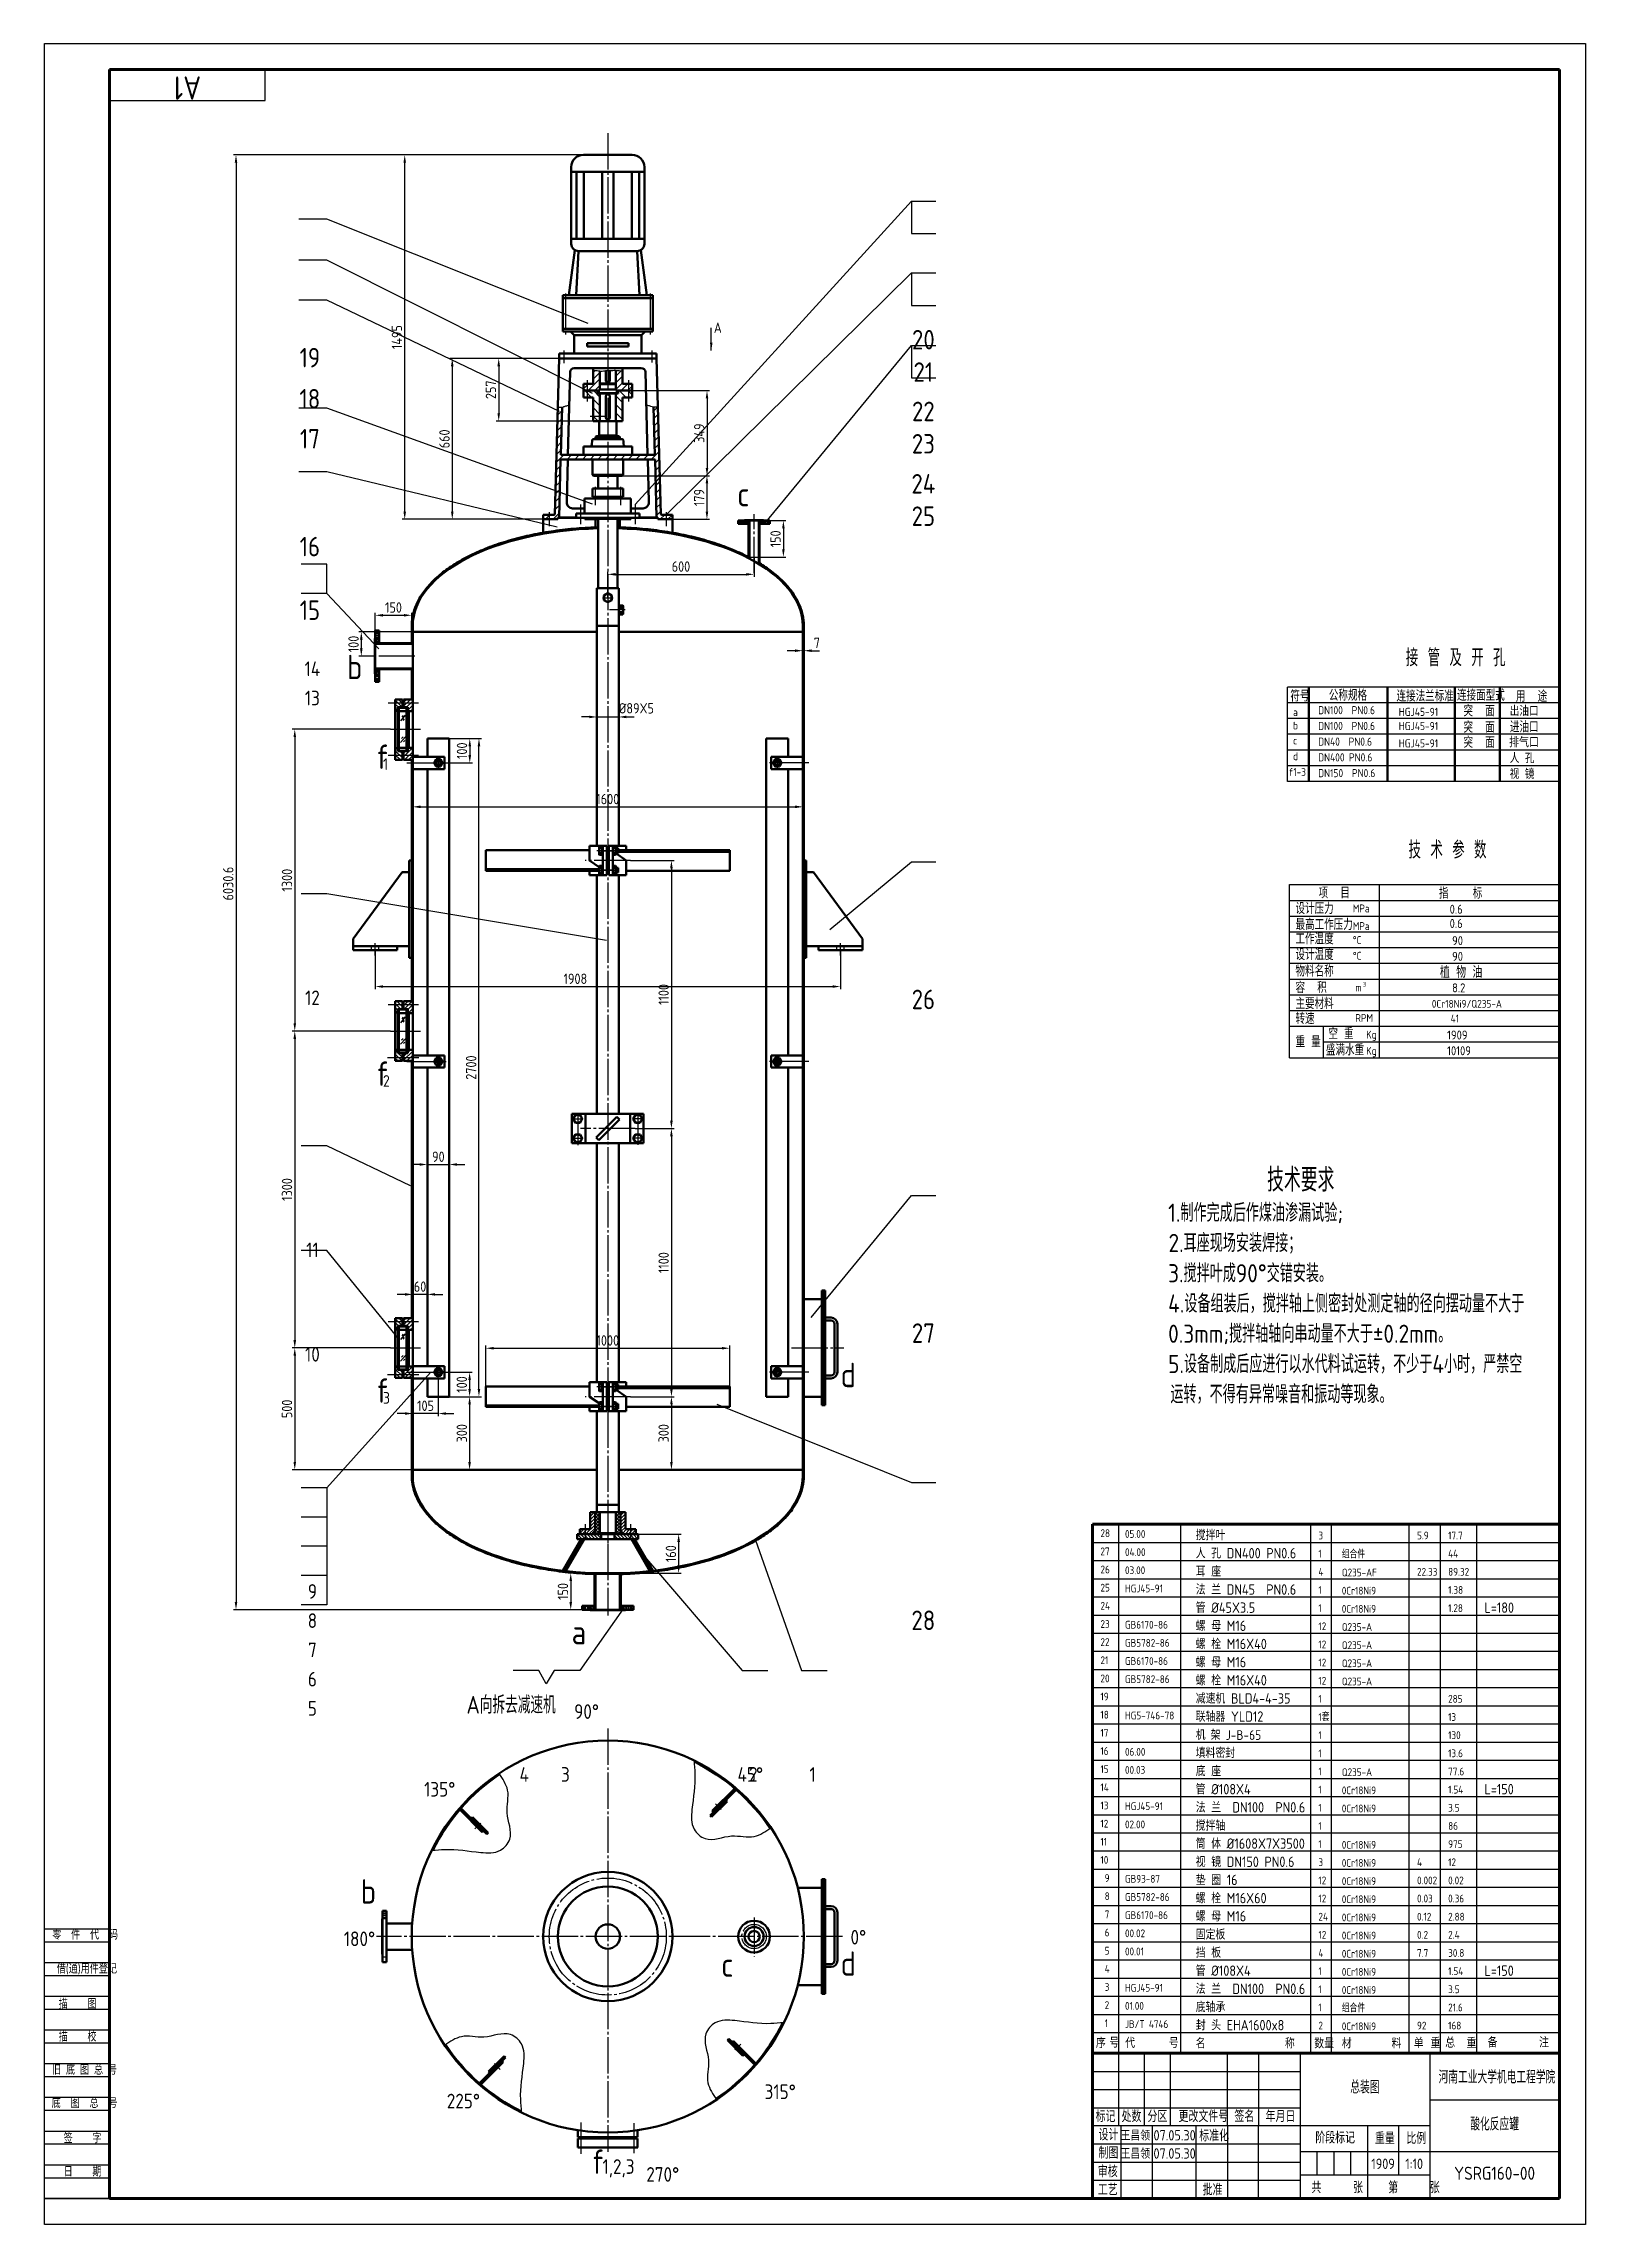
# Model space of a CAD drawing. Extents: x 0 to 594, y 0 to 841.
import ezdxf
from ezdxf.enums import TextEntityAlignment as Align

# ---------------------------------------------------------------- set-up
doc = ezdxf.new("R2010")
doc.units = 0
doc.header["$PDMODE"] = 3
doc.linetypes.add('C2', pattern=[17, 14, -1, 1, -1])
doc.linetypes.add('WZDASHED', pattern=[3.8, 2.8, -1])
doc.layers.get('0').update_dxf_attribs({"linetype": 'CONTINUOUS', "lineweight": 50})
doc.layers.get('DEFPOINTS').update_dxf_attribs({"linetype": 'CONTINUOUS'})
for name, color, linetype in [('CENTER', 4, 'C2'), ('DASHED', 1, 'WZDASHED'), ('DIM', 3, 'CONTINUOUS'), ('PMX', 6, 'CONTINUOUS'), ('TXT', 6, 'CONTINUOUS'), ('W_标题栏_文字', 6, 'CONTINUOUS'), ('W_标题栏_线框', 7, 'CONTINUOUS'), ('XH', 6, 'CONTINUOUS'), ('图框_标题栏文字', 6, 'CONTINUOUS')]:
    doc.layers.add(name, color=color, linetype=linetype)
doc.layers.add('图框_外框线', color=7, linetype='CONTINUOUS', lineweight=70)
doc.styles.add('HZFSD', font='ROMANS', dxfattribs={"width": 0.6667, "bigfont": 'HZFSD'})
doc.styles.add('工程字', font='gbenor.shx', dxfattribs={"bigfont": 'gbcbig.shx'})
doc.dimstyles.new('ARROW', dxfattribs={"dimtxt": 4, "dimasz": 3, "dimexe": 1, "dimexo": 0, "dimgap": 1, "dimtad": 1, "dimdsep": 46, "dimtxsty": 'HZFSD', "dimcen": 0, "dimclrd": 3, "dimclre": 3, "dimclrt": 6, "dimadec": 1, "dimazin": 2, "dimtfac": 0.514286, "dimtix": 1, "dimtmove": 0, "dimatfit": 3, "dimfxl": 0, "dimtolj": 1, "dimarcsym": 0})
pattern_1 = [(45, (-48.0952, -181.0757), (-1.266216, 1.266216), [])]
pattern_2 = [(135, (176.56955, 208.842), (-0.633108, -0.633108), [])]
pattern_3 = [(45, (176.56955, 208.842), (-0.633108, 0.633108), [])]
pattern_4 = [(135, (176.56955, 208.842), (-0.633108, -0.633108), []), (225, (176.56955, 208.842), (0.633108, -0.633108), [])]

msp = doc.modelspace()

# ---------------------------------------------------------------- texts
at = {"color": 6, "lineweight": -3, "style": '工程字'}
for s, height, p in [('c', 9.4, (267.02, 662.54)), ('b', 9.4, (116.6, 595.89)), ('d', 9.4, (306.9, 322.86)), ('a', 9.4, (203.19, 223.69)), ('90%%d', 5.64, (204.17, 194.94)), ('135%%d', 5.64, (146.33, 164.97)), ('45%%d', 5.64, (267.16, 170.69)), ('b', 9.4, (121.92, 123.7)), ('180%%d', 5.64, (115.38, 107.32)), ('0%%d', 5.64, (310.71, 107.91)), ('c', 9.4, (260.85, 95.46)), ('d', 9.4, (306.9, 95.87)), ('315%%d', 5.64, (277.59, 48.33)), ('225%%d', 5.64, (155.07, 44.74)), ('270%%d', 5.64, (231.98, 16.45))]:
    msp.add_text(s, height=height, dxfattribs=at).set_placement(p)
at = {"layer": 'DEFPOINTS', "color": 6, "insert": (297.73, 609.88), "char_height": 4, "attachment_point": 5, "style": '工程字'}
msp.add_mtext('\\A1;7', dxfattribs=at)
at = {"layer": 'DIM', "color": 6, "char_height": 4, "attachment_point": 5, "rotation": 90, "style": '工程字'}
for s, insert in [('1495', (135.85, 727.82)), ('257', (172.09, 707.51)), ('660', (154.18, 688.57)), ('349', (252.39, 690.78)), ('179', (252.37, 665.97)), ('150', (281.83, 650.02)), ('100', (119.12, 609.47))]:
    msp.add_mtext(s, dxfattribs=dict(at, insert=insert))
at = {"layer": 'DIM', "color": 6, "char_height": 4, "attachment_point": 5, "style": '工程字'}
for s, insert in [('600', (245.34, 639.33)), ('150', (134.52, 623.54)), ('\\A1;%%C89X5', (228.14, 584.66))]:
    msp.add_mtext(s, dxfattribs=dict(at, insert=insert))
at = {"layer": 'PMX', "color": 6, "style": '工程字'}
msp.add_text('6030.6', height=4, rotation=90, dxfattribs=at).set_placement((72.81, 510.58))
at = {"layer": 'PMX', "insert": (55, 823.87), "char_height": 9, "width": 60, "attachment_point": 5, "rotation": 180, "style": '工程字'}
msp.add_mtext('{\\C3;A1}', dxfattribs=at)
at = {"layer": 'PMX', "color": 6, "char_height": 4}
for s, insert, attachment_point, style in [('A', (258.02, 733.44), 1, '工程字'), ('\\A1;', (257.34, 728.2), 1, 'HZFSD'), ('1600', (217.14, 549.67), 5, '工程字'), ('1908', (204.64, 480.36), 5, '工程字'), ('90', (151.81, 411.73), 5, '工程字'), ('60', (144.76, 361.64), 5, '工程字'), ('1000', (217.14, 340.88), 5, '工程字'), ('105', (146.88, 315.7), 5, '工程字')]:
    msp.add_mtext(s, dxfattribs=dict(at, insert=insert, attachment_point=attachment_point, style=style))
at = {"layer": 'PMX', "color": 6, "char_height": 4, "attachment_point": 5, "rotation": 90, "style": '工程字'}
for s, insert in [('100', (160.93, 568.3)), ('1300', (93.47, 518.39)), ('1100', (238.67, 474.3)), ('2700', (164.47, 446.1)), ('1300', (93.47, 399.1)), ('1100', (238.67, 370.9)), ('100', (160.86, 323.9)), ('500', (93.47, 314.5)), ('300', (160.86, 305.1)), ('300', (238.67, 305.1)), ('160', (241.46, 258.66)), ('150', (199.86, 244.09))]:
    msp.add_mtext(s, dxfattribs=dict(at, insert=insert))
at = {"layer": 'PMX', "style": '工程字'}
for s, insert, char_height, width, attachment_point in [('总装图', (509, 55.46), 5, 50, 2), ('王昌领', (420.5, 36.31), 4, 13, 2), ('酸化反应罐', (559, 38.67), 5, 50, 5), ('王昌领', (420.5, 29.31), 4, 13, 2), ('1909', (516, 25.36), 4, 12, 2), ('1:10', (528, 25.36), 4, 12, 2), ('YSRG160-00', (559, 22.22), 5, 50, 2)]:
    msp.add_mtext(s, dxfattribs=dict(at, insert=insert, char_height=char_height, width=width, attachment_point=attachment_point))
at = {"layer": 'TXT', "style": '工程字'}
for s, height, p in [('接 管 及 开 孔', 6.667, (524.77, 600.89)), ('符号', 4.333, (480.26, 587.29)), ('公称规格', 4.333, (495.1, 587.56)), ('连接法兰标准', 4.333, (521.19, 587.29)), ('连接面型式', 4.333, (544.52, 587.58)), ('用  途', 4.333, (567.23, 587.15)), ('a', 3.03, (481.33, 581.7)), (' DN100  PN0.6', 3.12, (489.28, 582.38)), ('HGJ45-91', 3.12, (522.06, 581.73)), ('突  面', 4.333, (547, 581.53)), ('出油口', 3.9, (564.84, 581.72)), ('c', 3.03, (481.33, 570.71)), ('b', 3.03, (481.33, 576.52)), (' DN100  PN0.6', 3.12, (489.28, 576.31)), (' DN40  PN0.6', 3.12, (489.28, 570.25)), ('HGJ45-91', 3.12, (522.06, 576.26)), ('HGJ45-91', 3.12, (522.06, 569.59)), ('突  面', 4.333, (547, 575.23)), ('突  面', 4.333, (547, 569.4)), ('排气口', 4.052, (564.57, 569.59)), ('进油口', 4.333, (564.92, 575.35)), ('f', 9.4, (127.76, 561.27)), ('1', 4.51, (130.48, 560.89)), ('d', 3.03, (481.33, 564.65)), (' DN400 PN0.6', 3.12, (489.28, 564.18)), ('人 孔', 3.9, (564.84, 563.52)), ('f1-3', 3.033, (479.74, 558.58)), (' DN150  PN0.6', 3.12, (489.28, 558.11)), ('视 镜', 3.9, (564.84, 557.45)), ('技 术 参 数', 6.667, (525.83, 526.73)), ('项  目', 4.333, (491.14, 511.38)), ('指    标', 4.333, (537.52, 511.25)), ('设计压力', 4.333, (482.24, 505.35)), ('MPa', 3.033, (504.34, 505.98)), ('0.6', 3.467, (541.67, 505.45)), ('最高工作压力', 4.333, (482.24, 499.16)), ('工作温度', 4.333, (482.24, 493.64)), ('%%dC', 3.033, (504.34, 493.78)), ('MPa', 3.033, (504.34, 499.18)), ('0.6', 3.467, (541.67, 499.96)), ('90', 3.467, (542.62, 493.33)), ('设计温度', 4.333, (482.24, 487.57)), ('%%dC', 3.033, (504.34, 487.71)), ('90', 3.467, (542.62, 487.27)), ('物料名称', 4.333, (482.24, 481.2)), ('容  积', 4.333, (482.24, 474.86)), ('植 物 油', 4.493, (537.95, 480.69)), ('主要材料', 4.333, (482.24, 468.68)), ('m', 3.03, (505.34, 475.45)), ('3', 1.82, (508.16, 477.32)), ('0Cr18Ni9/Q235-A', 3.0333, (534.81, 469.19)), ('8.2', 3.467, (542.62, 475.13)), ('转速', 4.333, (482.24, 462.87)), ('RPM', 3.033, (505.34, 463.72)), ('41', 3.033, (542.06, 463.53)), ('重 量', 4.333, (482.24, 453.91)), ('盛满水重', 4.333, (493.97, 450.77)), ('空 重 ', 4.333, (494.92, 457.04)), ('Kg', 3.033, (509.48, 457.3)), ('1909', 3.467, (540.71, 456.93)), ('10109', 3.467, (540.71, 450.87)), ('f', 9.4, (127.76, 439.07)), ('Kg', 3.033, (509.48, 451.03)), ('2', 4.51, (130.48, 438.69)), ('             技术要求', 9, (407.86, 398.3)), ('1.制作完成后作煤油渗漏试验;', 7, (433.15, 386.63)), ('2.耳座现场安装焊接；', 7, (433.3, 374.97)), ('3.搅拌叶成90°交错安装。', 7, (433.15, 363.3)), ('4.设备组装后，搅拌轴上侧密封处测定轴的径向摆动量不大于', 7, (433.15, 351.63)), ('0.3mm;搅拌轴轴向串动量不大于±0.2mm。', 7, (433.16, 339.97)), ('5.设备制成后应进行以水代料试运转，不少于4小时，严禁空', 7, (433.15, 328.3)), ('f', 9.4, (127.76, 316.87)), ('3', 4.51, (130.48, 316.49)), ('运转，不得有异常噪音和振动等现象。', 7, (434.03, 316.63)), ('28', 3, (407.07, 265.05)), ('27', 3, (407.07, 258.05)), ('05.00', 3, (416.52, 264.75)), ('04.00', 3, (416.52, 257.75)), ('搅拌叶', 4, (443.8, 263.84)), ('人 孔 DN400 PN0.6', 4, (443.8, 256.84)), ('3', 3, (491.1, 264.16)), ('5.9', 3, (529.1, 264.16)), ('17.7', 3, (541.1, 264.16)), ('26', 3, (407.07, 251.05)), ('03.00', 3, (416.52, 250.75)), ('耳 座', 4, (443.8, 249.84)), ('1', 3, (491.1, 257.16)), ('4', 3, (491.1, 250.16)), ('组合件', 3, (500.1, 256.88)), ('Q235-AF', 3, (500.1, 249.88)), ('22.33', 3, (529.1, 250.16)), ('44', 3, (541.1, 257.16)), ('89.32', 3, (541.1, 250.16)), ('25', 3, (407.07, 244.05)), ('HGJ45-91', 3, (416.52, 243.75)), ('法 兰 DN45  PN0.6', 4, (443.8, 242.84)), ('1', 3, (491.1, 243.16)), ('0Cr18Ni9', 3, (500.1, 242.88)), ('1.38', 3, (541.1, 243.16)), ('24', 3, (407.07, 237.05)), ('管 %%C45X3.5', 4, (443.8, 235.84)), ('1', 3, (491.1, 236.16)), ('0Cr18Ni9', 3, (500.1, 235.88)), ('1.28', 3, (541.1, 236.16)), ('L=180', 4, (555.11, 235.84)), ('23', 3, (407.07, 230.05)), ('GB6170-86', 3, (416.52, 229.75)), ('螺 母 M16', 4, (443.8, 228.84)), ('12', 3, (491.1, 229.16)), ('Q235-A', 3, (500.1, 228.88)), ('22', 3, (407.07, 223.05)), ('21', 3, (407.07, 216.05)), ('GB5782-86', 3, (416.52, 222.75)), ('GB6170-86', 3, (416.52, 215.75)), ('螺 栓 M16X40', 4, (443.8, 221.84)), ('螺 母 M16', 4, (443.8, 214.84)), ('12', 3, (491.1, 222.16)), ('Q235-A', 3, (500.1, 221.88)), ('20', 3, (407.07, 209.05)), ('GB5782-86', 3, (416.52, 208.75)), ('螺 栓 M16X40', 4, (443.8, 207.84)), ('12', 3, (491.1, 215.16)), ('12', 3, (491.1, 208.16)), ('Q235-A', 3, (500.1, 214.88)), ('Q235-A', 3, (500.1, 207.88)), ('A向拆去减速机', 6.768, (162.64, 196.99)), ('19', 3, (407.07, 202.05)), ('减速机 BLD4-4-35', 4, (443.8, 200.84)), ('1', 3, (491.1, 201.16)), ('285', 3, (541.1, 201.16)), ('18', 3, (407.07, 195.05)), ('HG5-746-78', 3, (416.52, 194.75)), ('联轴器 YLD12', 4, (443.8, 193.84)), ('1套', 3, (491.1, 194.16)), ('13', 3, (541.1, 194.16)), ('17', 3, (407.07, 188.05)), ('机 架 J-B-65', 3.75, (443.8, 186.84)), ('1', 3, (491.1, 187.16)), ('130', 3, (541.1, 187.16)), ('16', 3, (407.07, 181.05)), ('15', 3, (407.07, 174.05)), ('06.00', 3, (416.52, 180.75)), ('00.03', 3, (416.52, 173.75)), ('填料密封', 4, (443.8, 179.84)), ('底 座', 4, (443.8, 172.84)), ('1', 3, (491.1, 180.16)), ('13.6', 3, (541.1, 180.16)), ('14', 3, (407.07, 167.05)), ('管 %%C108X4', 4, (443.8, 165.84)), ('1 ', 3, (491.1, 173.16)), ('1', 3, (491.1, 166.16)), ('0Cr18Ni9', 3, (500.1, 165.88)), ('Q235-A', 3, (500.1, 172.88)), ('1.54', 3, (541.1, 166.16)), ('77.6', 3, (541.1, 173.16)), ('L=150', 4, (555.11, 165.84)), ('13', 3, (407.07, 160.05)), ('HGJ45-91', 3, (416.52, 159.75)), ('法 兰  DN100  PN0.6', 4, (443.8, 158.84)), ('1', 3, (491.1, 159.16)), ('0Cr18Ni9', 3, (500.1, 158.88)), ('3.5', 3, (541.1, 159.16)), ('12', 3, (407.07, 153.05)), ('02.00', 3, (416.52, 152.75)), ('搅拌轴', 4, (443.8, 151.84)), ('1', 3, (491.1, 152.16)), ('86', 3, (541.1, 152.16)), ('11', 3, (407.07, 146.05)), ('筒 体 %%C1608X7X3500', 4, (443.8, 144.84)), ('1 ', 3, (491.1, 145.16)), ('0Cr18Ni9', 3, (500.1, 144.88)), ('975', 3, (541.1, 145.16)), ('10', 3, (407.07, 139.05)), (' 9', 3, (407.07, 132.05)), ('GB93-87', 3, (416.52, 131.75)), ('视 镜 DN150 PN0.6', 4, (443.8, 137.84)), ('垫 圈 16', 4, (443.8, 130.84)), ('3', 3, (491.1, 138.16)), ('0Cr18Ni9', 3, (500.1, 137.88)), ('4', 3, (529.1, 138.16)), ('12', 3, (541.1, 138.16)), (' 8', 3, (407.07, 125.05)), ('GB5782-86', 3, (416.52, 124.75)), ('螺 栓 M16X60', 4, (443.8, 123.84)), ('12', 3, (491.1, 131.16)), ('12', 3, (491.1, 124.16)), ('0Cr18Ni9', 3, (500.1, 130.88)), ('0Cr18Ni9', 3, (500.1, 123.88)), ('0.002', 3, (529.1, 131.16)), ('0.03', 3, (529.1, 124.16)), ('0.02', 3, (541.1, 131.16)), ('0.36', 3, (541.1, 124.16)), (' 7', 3, (407.07, 118.05)), ('GB6170-86', 3, (416.52, 117.75)), ('螺 母 M16', 4, (443.8, 116.84)), ('24', 3, (491.1, 117.16)), ('0Cr18Ni9', 3, (500.1, 116.88)), ('0.12', 3, (529.1, 117.16)), ('2.88', 3, (541.1, 117.16)), (' 6', 3, (407.07, 111.05)), ('00.02', 3, (416.52, 110.75)), ('固定板', 4, (443.8, 109.84)), ('12', 3, (491.1, 110.16)), ('0Cr18Ni9', 3, (500.1, 109.88)), ('0.2', 3, (529.1, 110.16)), ('2.4', 3, (541.1, 110.16)), (' 5', 3, (407.07, 104.05)), ('00.01', 3, (416.52, 103.75)), ('挡 板', 4, (443.8, 102.84)), ('4', 3, (491.1, 103.16)), ('0Cr18Ni9', 3, (500.1, 102.88)), ('7.7', 3, (529.1, 103.16)), ('30.8', 3, (541.1, 103.16)), (' 4', 3, (407.07, 97.05)), (' 3', 3, (407.07, 90.05)), ('HGJ45-91', 3, (416.52, 89.75)), ('管 %%C108X4', 4, (443.8, 95.84)), ('法 兰  DN100  PN0.6', 4, (443.8, 88.84)), ('1', 3, (491.1, 96.16)), ('0Cr18Ni9', 3, (500.1, 95.88)), ('1.54', 3, (541.1, 96.16)), ('L=150', 4, (555.11, 95.84)), (' 2', 3, (407.07, 83.05)), ('01.00', 3, (416.52, 82.75)), ('底轴承', 4, (443.8, 81.84)), ('1', 3, (491.1, 89.16)), ('1', 3, (491.1, 82.16)), ('组合件', 3, (500.1, 81.88)), ('0Cr18Ni9', 3, (500.1, 88.88)), ('3.5', 3, (541.1, 89.16)), ('21.6', 3, (541.1, 82.16)), (' 1', 3, (407.07, 76.05)), ('JB/T 4746', 3, (416.52, 75.75)), ('封 头 EHA1600x8', 4, (443.8, 74.84)), ('2', 3, (491.1, 75.16)), ('0Cr18Ni9', 3, (500.1, 74.88)), ('92', 3, (529.1, 75.16)), ('168', 3, (541.1, 75.16)), ('序', 4, (405.29, 68)), ('号', 4, (410.47, 68.16)), ('代      号', 4, (416.61, 68)), ('名', 4, (443.8, 67.84)), ('称', 4, (478.17, 67.84)), ('数量', 4, (489.48, 67.84)), ('材', 4, (500.1, 67.88)), ('料', 4, (519.29, 67.88)), ('单', 4, (527.85, 67.97)), ('重', 4, (534.31, 67.97)), ('总', 4, (539.98, 68.13)), ('重', 4, (548.17, 67.97)), ('备', 4, (556.33, 68.21)), ('注', 4, (576.16, 68.21)), ('f', 9.4, (210.85, 19.46)), ('1,2,3', 5.64, (215.1, 19.47))]:
    msp.add_text(s, height=height, dxfattribs=at).set_placement(p)
at = {"layer": 'W_标题栏_文字', "style": '工程字'}
for s, height, p in [('零  件  代  码', 3.5, (2.94, 109.87)), ('借(通)用件登记', 3.5, (4.71, 96.76)), ('旧 底 图 总 号', 3.5, (2.86, 57.75)), ('河南工业大学机电工程学院', 5, (537.41, 54.32)), ('底  图  总  号', 3.5, (2.74, 44.91))]:
    msp.add_text(s, height=height, dxfattribs=at).set_placement(p)
for s, p in [('描    图', (12.76, 85.32)), ('描    校', (12.76, 72.7)), ('  签    字', (12.76, 33.49)), ('  日    期', (12.76, 20.57))]:
    msp.add_text(s, height=3.5, dxfattribs=at).set_placement(p, align=Align.MIDDLE)
at = {"layer": 'XH', "style": '工程字'}
for s, height, p in [('19', 7.52, (102.29, 713.88)), ('20', 7.52, (338.79, 720.81)), ('21', 7.52, (338.79, 708.32)), ('18', 7.52, (102.29, 698.04)), ('22', 7.52, (338.79, 693.14)), ('17', 7.52, (102.29, 682.59)), ('23', 7.52, (338.79, 680.66)), ('24', 7.52, (338.79, 665.23)), ('25', 7.52, (338.79, 652.75)), ('16', 7.52, (102.29, 641.02)), ('15', 7.52, (102.29, 616.49)), ('14', 5.64, (103.27, 595.4)), ('13', 5.64, (103.27, 584.12)), ('12', 5.64, (103.27, 468.51)), ('26', 7.52, (338.79, 466.38)), ('11', 5.64, (103.27, 371.29)), ('27', 7.52, (338.79, 337.7)), ('10', 5.64, (103.27, 331.02)), ('9', 5.64, (103.27, 239.59)), ('8', 5.64, (103.27, 228.31)), ('28', 7.52, (338.79, 226.95)), ('7', 5.64, (103.27, 217.03)), ('6', 5.64, (103.27, 205.75)), ('5', 5.64, (103.27, 194.47)), ('4', 5.64, (184.93, 169.01)), ('3', 5.64, (200.8, 169.01)), ('2', 5.64, (273.23, 169.01)), ('1', 5.64, (296.09, 169.01))]:
    msp.add_text(s, height=height, dxfattribs=at).set_placement(p, align=Align.BOTTOM_CENTER)
at = {"layer": '图框_标题栏文字', "style": '工程字'}
for s, height, p in [('标记', 4.5, (405.2, 39.44)), ('处数', 4.5, (415.2, 39.44)), ('分区', 4.5, (425.2, 39.44)), ('更改文件号', 4.5, (437.16, 39.44)), ('签名', 4.5, (458.72, 39.44)), ('年月日', 4.5, (470.72, 39.44)), ('设计', 4.5, (406.33, 32.35)), ('07.05.30', 4, (427.51, 32.35)), ('标准化', 4.5, (445.14, 32)), ('阶段标记', 4.5, (489.89, 31.2)), ('重量', 4.5, (512.89, 31)), ('比例', 4.5, (525, 31)), ('制图', 4.5, (406.33, 25.35)), ('07.05.30', 4, (427.51, 25.35)), ('审核', 4.5, (406.04, 18.15)), ('共     张    第     张', 4.5, (488.4, 12)), ('工艺', 4.5, (406.04, 11.15)), ('批准', 4.5, (446.47, 11.15))]:
    msp.add_text(s, height=height, dxfattribs=at).set_placement(p)

# ---------------------------------------------------------------- hatches: boundary and pattern name
at = {"layer": 'PMX'}
h = msp.add_hatch(dxfattribs=at)
h.set_pattern_fill('ANSI31', color=256, scale=0.564, style=0)
h.set_pattern_definition(pattern_1)
h.paths.add_polyline_path([(207.74, 707.18), (209.15, 707.18), (209.15, 709.82), (207.74, 709.82)])
edge = h.paths.add_edge_path()
edge.add_line((209.15, 709.82), (209.15, 707.18))
edge.add_line((209.15, 707.18), (213.15, 707.18))
edge.add_line((213.15, 707.18), (213.15, 706.06))
edge.add_line((213.15, 706.06), (213.62, 706.06))
edge.add_line((213.62, 706.06), (213.62, 707.56))
edge.add_line((213.62, 707.56), (214.09, 707.56))
edge.add_line((214.09, 707.56), (214.09, 714.76))
edge.add_spline(control_points=[(214.09, 714.76), (213.82, 714.79), (213.19, 714.9), (211.7, 714.93), (211.5, 714.94)], knot_values=[4.993906, 4.993906, 4.993906, 4.993906, 11.203796, 17.550652, 17.550652, 17.550652, 17.550652], degree=3, periodic=0)
edge.add_line((211.5, 714.94), (211.5, 709.82))
edge.add_line((211.5, 709.82), (209.15, 709.82))
h = msp.add_hatch(dxfattribs=at)
h.set_pattern_fill('ANSI31', color=256, scale=0.564, style=0)
h.set_pattern_definition(pattern_1)
edge = h.paths.add_edge_path()
edge.add_spline(control_points=[(222.78, 714.82), (221.41, 714.91), (220.74, 714.99), (220.2, 715.01)], knot_values=[63.133286, 63.133286, 63.133286, 63.133286, 75.592797, 75.592797, 75.592797, 75.592797], degree=3, periodic=0)
edge.add_line((220.2, 715.01), (220.2, 707.56))
edge.add_line((220.2, 707.56), (220.67, 707.56))
edge.add_line((220.67, 707.56), (220.67, 706.06))
edge.add_line((220.67, 706.06), (221.14, 706.06))
edge.add_line((221.14, 706.06), (221.14, 707.18))
edge.add_line((221.14, 707.18), (225.13, 707.18))
edge.add_line((225.13, 707.18), (225.13, 709.82))
edge.add_line((225.13, 709.82), (222.78, 709.82))
edge.add_line((222.78, 709.82), (222.78, 714.82))
h.paths.add_polyline_path([(225.13, 707.18), (226.54, 707.18), (226.54, 709.82), (225.13, 709.82)])
h = msp.add_hatch(dxfattribs=at)
h.set_pattern_fill('ANSI31', color=256, scale=0.658, style=0)
h.set_pattern_definition([(45, (-48.0952, -180.4177), (-1.477252, 1.477252), [])])
edge = h.paths.add_edge_path()
edge.add_spline(control_points=[(199.49, 700.77), (199.3, 700.74), (198.87, 700.74), (198.28, 700.97), (197.96, 700.71), (197.83, 700.61)], knot_values=[0, 0, 0, 0, 6.10822, 13.233911, 18.314202, 18.314202, 18.314202, 18.314202], degree=3, periodic=0)
edge.add_line((197.83, 700.61), (197.59, 691.51))
edge.add_line((197.59, 691.51), (199.21, 690.34))
edge.add_line((199.21, 690.34), (199.49, 700.77))
h.paths.add_polyline_path([(197.03, 670.77), (198.66, 669.97), (198.95, 680.68), (217.14, 680.68), (217.14, 682.37), (198.99, 682.37), (199.21, 690.34), (197.59, 691.51)])
h.paths.add_polyline_path([(198.66, 669.97), (197.03, 670.77), (196.73, 659.63, -0.42496), (196.36, 659.24), (194.58, 659.24), (194.58, 657.55), (197.87, 657.55), (197.87, 658.12), (198.34, 658.12)])
h.paths.add_polyline_path([(194.58, 657.55), (194.58, 659.24), (192.23, 659.24), (192.23, 657.55)])
edge = h.paths.add_edge_path()
edge.add_line((217.14, 682.37), (217.14, 680.68))
edge.add_line((217.14, 680.68), (235.34, 680.68))
edge.add_line((235.34, 680.68), (235.95, 658.12))
edge.add_line((235.95, 658.12), (236.41, 658.12))
edge.add_line((236.41, 658.12), (236.41, 657.55))
edge.add_line((236.41, 657.55), (239.7, 657.55))
edge.add_line((239.7, 657.55), (239.7, 659.24))
edge.add_line((239.7, 659.24), (237.93, 659.24))
edge.add_arc((237.93, 659.62), 0.376, 177.90578, 270, ccw=False)
edge.add_line((237.56, 659.63), (236.45, 700.61))
edge.add_spline(control_points=[(236.45, 700.61), (236.32, 700.71), (236.01, 700.97), (235.41, 700.74), (234.99, 700.74), (234.8, 700.77)], knot_values=[0, 0, 0, 0, 5.080291, 12.205982, 18.314202, 18.314202, 18.314202, 18.314202], degree=3, periodic=0)
edge.add_line((234.8, 700.77), (235.29, 682.37))
edge.add_line((235.29, 682.37), (217.14, 682.37))
h.paths.add_polyline_path([(239.7, 659.24), (239.7, 657.55), (242.05, 657.55), (242.05, 659.24)])
h = msp.add_hatch(dxfattribs=at)
h.set_pattern_fill('JIS_WOOD', color=256, scale=1.5, angle=90, style=0)
h.paths.add_polyline_path([(137.94, 588.05), (135.22, 588.05), (135.22, 586.69), (137.94, 586.69)])
h.paths.add_polyline_path([(137.94, 586.69), (135.22, 586.69), (135.22, 584.21), (136.14, 583.32), (136.14, 585.07), (137.94, 585.07)])
h.paths.add_polyline_path([(137.94, 568.09), (136.14, 568.09), (136.14, 569.74), (135.22, 568.85), (135.22, 566.46), (137.94, 566.46)])
h.paths.add_polyline_path([(137.94, 566.46), (135.22, 566.46), (135.22, 564.82), (137.94, 564.82)])
h = msp.add_hatch(dxfattribs=at)
h.set_pattern_fill('JIS_WOOD', color=256, scale=1.5, style=0)
h.paths.add_polyline_path([(141.94, 471.67), (138.43, 471.67), (138.43, 470.32), (141.94, 470.32)])
h.paths.add_polyline_path([(141.94, 470.32), (138.43, 470.32), (138.43, 468.7), (139.99, 468.7), (139.99, 467.15), (141.94, 467.15)])
h.paths.add_polyline_path([(141.94, 453.02), (139.99, 453.02), (139.99, 451.72), (138.43, 451.72), (138.43, 449.87), (141.94, 449.87)])
h.paths.add_polyline_path([(141.94, 449.87), (138.43, 449.87), (138.43, 448.66), (141.94, 448.66)])
h.paths.add_polyline_path([(141.94, 588.05), (138.43, 588.05), (138.43, 586.69), (141.94, 586.69)])
h.paths.add_polyline_path([(141.94, 586.69), (138.43, 586.69), (138.43, 585.07), (139.99, 585.07), (139.99, 583.52), (141.94, 583.52)])
h.paths.add_polyline_path([(141.94, 569.39), (139.99, 569.39), (139.99, 568.09), (138.43, 568.09), (138.43, 566.46), (141.94, 566.46)])
h.paths.add_polyline_path([(141.94, 566.46), (138.43, 566.46), (138.43, 564.82), (141.94, 564.82)])
h = msp.add_hatch(dxfattribs=at)
h.set_pattern_fill('JIS_WOOD', color=256, scale=1.5, angle=90, style=0)
h.paths.add_polyline_path([(137.94, 471.67), (135.22, 471.67), (135.22, 470.32), (137.94, 470.32)])
h.paths.add_polyline_path([(137.94, 470.32), (135.22, 470.32), (135.22, 467.83), (136.14, 466.94), (136.14, 468.7), (137.94, 468.7)])
h.paths.add_polyline_path([(137.94, 451.72), (136.14, 451.72), (136.14, 453.37), (135.22, 452.47), (135.22, 449.87), (137.94, 449.87)])
h.paths.add_polyline_path([(137.94, 449.87), (135.22, 449.87), (135.22, 448.66), (137.94, 448.66)])
h.paths.add_polyline_path([(137.94, 349.47), (135.22, 349.47), (135.22, 348.12), (137.94, 348.12)])
h.paths.add_polyline_path([(137.94, 348.12), (135.22, 348.12), (135.22, 345.63), (136.14, 344.74), (136.14, 346.5), (137.94, 346.5)])
h.paths.add_polyline_path([(137.94, 329.52), (136.14, 329.52), (136.14, 331.17), (135.22, 330.27), (135.22, 327.67), (137.94, 327.67)])
h.paths.add_polyline_path([(137.94, 327.67), (135.22, 327.67), (135.22, 326.46), (137.94, 326.46)])
h = msp.add_hatch(dxfattribs=at)
h.set_pattern_fill('JIS_WOOD', color=256, scale=1.5, style=0)
h.paths.add_polyline_path([(141.94, 349.47), (138.43, 349.47), (138.43, 348.12), (141.94, 348.12)])
h.paths.add_polyline_path([(141.94, 348.12), (138.43, 348.12), (138.43, 346.5), (139.99, 346.5), (139.99, 344.95), (141.94, 344.95)])
h.paths.add_polyline_path([(141.94, 330.82), (139.99, 330.82), (139.99, 329.52), (138.43, 329.52), (138.43, 327.67), (141.94, 327.67)])
h.paths.add_polyline_path([(141.94, 327.67), (138.43, 327.67), (138.43, 326.46), (141.94, 326.46)])
h = msp.add_hatch(dxfattribs=at)
h.set_pattern_fill('ANSI31', color=256, scale=0.282, style=0)
h.set_pattern_definition(pattern_3)
h.paths.add_polyline_path([(212.21, 274.64), (210.33, 274.64), (210.33, 268.06), (206.33, 268.06), (206.33, 266.18), (211.46, 266.18), (211.46, 266.93), (212.21, 266.93)])
h = msp.add_hatch(dxfattribs=at)
h.set_pattern_fill('ANSI37', color=31, scale=0.282, angle=90, style=0)
h.set_pattern_definition(pattern_4)
h.paths.add_polyline_path([(214.09, 274.64), (212.21, 274.64), (212.21, 266.93), (211.46, 266.93), (211.46, 266.18), (214.09, 266.18)])
h = msp.add_hatch(dxfattribs=at)
h.set_pattern_fill('ANSI37', color=31, scale=0.282, angle=90, style=0)
h.set_pattern_definition(pattern_4)
h.paths.add_polyline_path([(220.2, 266.18), (222.83, 266.18), (222.83, 266.93), (222.08, 266.93), (222.08, 274.64), (220.2, 274.64)])
h = msp.add_hatch(dxfattribs=at)
h.set_pattern_fill('ANSI31', color=256, scale=0.282, style=0)
h.set_pattern_definition(pattern_3)
h.paths.add_polyline_path([(223.96, 274.64), (222.08, 274.64), (222.08, 266.93), (222.83, 266.93), (222.83, 266.18), (227.95, 266.18), (227.95, 268.06), (223.96, 268.06)])
h = msp.add_hatch(dxfattribs=at)
h.set_pattern_fill('ANSI31', color=256, scale=0.282, angle=90, style=0)
h.set_pattern_definition(pattern_2)
h.paths.add_polyline_path([(214.56, 266.18), (205.39, 266.18), (205.39, 264.3), (214.56, 264.3)])
h = msp.add_hatch(dxfattribs=at)
h.set_pattern_fill('ANSI31', color=256, scale=0.282, angle=90, style=0)
h.set_pattern_definition(pattern_2)
h.paths.add_polyline_path([(228.89, 266.18), (219.73, 266.18), (219.73, 264.3), (228.89, 264.3)])
at = {"layer": 'TXT'}
h = msp.add_hatch(dxfattribs=at)
h.set_pattern_fill('ANSI31', color=256, scale=0.94, angle=90, style=0)
h.set_pattern_definition([(135, (52.5761, 174.9187), (-1.661701, -1.661701), [])])
h.paths.add_polyline_path([(209.15, 704.55), (209.15, 707.18), (207.74, 707.18), (207.74, 704.55)])
h.paths.add_polyline_path([(213.15, 706.06), (213.15, 707.18), (209.15, 707.18), (209.15, 704.55), (211.5, 704.55), (211.5, 697.31), (214.09, 697.31), (214.09, 706.06)])
h.paths.add_polyline_path([(214.09, 695.43), (214.09, 697.31), (211.5, 697.31), (211.5, 695.43)])
h.paths.add_polyline_path([(220.2, 695.43), (222.78, 695.43), (222.78, 704.55), (225.13, 704.55), (225.13, 707.18), (221.14, 707.18), (221.14, 706.06), (220.2, 706.06)])
h.paths.add_polyline_path([(226.54, 707.18), (225.13, 707.18), (225.13, 704.55), (226.54, 704.55)])
h = msp.add_hatch(dxfattribs=at)
h.set_pattern_fill('ANSI31', color=256, scale=0.141, angle=180, style=0)
h.set_pattern_definition([(225, (284.7345, 675.71593), (0.249255, -0.249255), [])])
h.paths.add_polyline_path([(267.43, 655.75), (268.19, 655.75), (268.19, 657.07), (267.43, 657.07)])
h.paths.add_polyline_path([(271.38, 657.26), (269.88, 657.26), (269.88, 657.07), (269.5, 657.07), (269.5, 655.75), (271.38, 655.75)])
h.paths.add_polyline_path([(277.21, 657.07), (277.21, 657.26), (275.71, 657.26), (275.71, 655.75), (277.59, 655.75), (277.59, 657.07)])
h.paths.add_polyline_path([(278.9, 655.75), (279.65, 655.75), (279.65, 657.07), (278.9, 657.07)])
h = msp.add_hatch(dxfattribs=at)
h.set_pattern_fill('ANSI31', color=256, scale=0.188, angle=-90, style=0)
h.set_pattern_definition([(315, (97.93656, 620.9656), (0.33234, 0.33234), [])])
h.paths.add_polyline_path([(128.97, 594.9), (128.97, 595.94), (127.47, 595.94), (127.47, 594.9)])
h.paths.add_polyline_path([(128.97, 597.63), (128.97, 599.6), (127.28, 599.6), (127.28, 598.01), (127.47, 598.01), (127.47, 597.63)])
h.paths.add_polyline_path([(128.97, 609.94), (128.97, 611.92), (127.47, 611.92), (127.47, 611.54), (127.28, 611.54), (127.28, 609.94)])
h.paths.add_polyline_path([(128.97, 613.61), (128.97, 614.64), (127.47, 614.64), (127.47, 613.61)])
h = msp.add_hatch(dxfattribs=at)
h.set_pattern_fill('ANSI31', color=256, scale=0.188, style=0)
h.set_pattern_definition([(45, (200.95242, 207.5061), (-0.33234, 0.33234), [])])
h.paths.add_polyline_path([(227.01, 238.54), (225.98, 238.54), (225.98, 237.04), (227.01, 237.04)])
h.paths.add_polyline_path([(224.29, 238.54), (222.31, 238.54), (222.31, 236.85), (223.91, 236.85), (223.91, 237.04), (224.29, 237.04)])
h.paths.add_polyline_path([(211.97, 238.54), (210, 238.54), (210, 237.04), (210.38, 237.04), (210.38, 236.85), (211.97, 236.85)])
h.paths.add_polyline_path([(208.31, 238.54), (207.27, 238.54), (207.27, 237.04), (208.31, 237.04)])

# ---------------------------------------------------------------- linework, layer by layer
for p, q in [((203.04, 793.38), (203.04, 763.77)), ((217.14, 791.57), (203.04, 791.57)), ((217.14, 798.08), (207.74, 798.08)), ((217.14, 798.08), (226.54, 798.08)), ((217.14, 791.57), (231.24, 791.57)), ((231.24, 793.38), (231.24, 763.77)), ((217.14, 765.73), (203.04, 765.73)), ((217.14, 765.73), (231.24, 765.73)), ((204.42, 761.35), (202.15, 744.03)), ((205.86, 760.95), (204.97, 744.03)), ((217.14, 760.95), (205.86, 760.95)), ((217.14, 760.95), (228.42, 760.95)), ((228.42, 760.95), (229.32, 744.03)), ((229.86, 761.35), (232.14, 744.03)), ((199.85, 744.03), (234.44, 744.03)), ((199.85, 744.03), (199.85, 729.94)), ((234.44, 742.85), (199.85, 742.85)), ((234.44, 744.03), (234.44, 729.94)), ((199.85, 731.07), (234.44, 731.07)), ((217.14, 729.94), (199.85, 729.94)), ((204.2, 728.53), (202.79, 729.94)), ((217.14, 728.53), (204.2, 728.53)), ((204.2, 728.53), (204.2, 721.47)), ((225.16, 725.46), (209.13, 725.46)), ((209.13, 725.46), (209.13, 724.15)), ((225.16, 724.15), (209.13, 724.15)), ((217.14, 729.94), (234.44, 729.94)), ((217.14, 728.53), (230.09, 728.53)), ((225.16, 725.46), (225.16, 724.15)), ((230.09, 728.53), (231.5, 729.94)), ((230.09, 728.53), (230.09, 721.47)), ((196.73, 659.59), (198.34, 719.59)), ((235.94, 721.47), (198.34, 721.47)), ((198.34, 721.47), (198.34, 719.59)), ((198.34, 719.59), (235.94, 719.59)), ((204.16, 715.83), (230.05, 715.83)), ((211.5, 715.83), (211.5, 709.82)), ((216.39, 711.04), (216.39, 714.91)), ((217.9, 711.04), (217.9, 714.9)), ((220.2, 715.01), (220.2, 707.56)), ((222.78, 715.83), (222.78, 709.82)), ((235.94, 721.47), (235.94, 719.59)), ((237.56, 659.59), (235.94, 719.59)), ((201.79, 682.37), (202.65, 714.37)), ((207.74, 709.82), (211.5, 709.82)), ((207.74, 709.82), (207.74, 704.55)), ((207.74, 707.18), (213.15, 707.18)), ((213.15, 707.18), (213.15, 706.06)), ((213.62, 707.56), (220.67, 707.56)), ((213.62, 707.56), (213.62, 706.06)), ((214.09, 714.76), (214.09, 707.56)), ((214.09, 709.91), (220.2, 709.91)), ((214.09, 709.91), (214.28, 709.72)), ((214.28, 709.72), (220.01, 709.72)), ((220.01, 709.72), (220.2, 709.91)), ((220.67, 707.56), (220.67, 706.06)), ((226.54, 707.18), (221.14, 707.18)), ((221.14, 707.18), (221.14, 706.06)), ((226.54, 709.82), (222.78, 709.82)), ((226.54, 709.82), (226.54, 704.55)), ((232.49, 682.37), (231.63, 714.37)), ((198.99, 682.37), (199.49, 700.77)), ((207.74, 704.55), (211.5, 704.55)), ((211.5, 695.43), (211.5, 704.55)), ((213.15, 706.06), (214.09, 706.06)), ((214.09, 706.06), (214.28, 706.24)), ((214.09, 706.06), (220.2, 706.06)), ((214.09, 706.06), (214.09, 695.43)), ((214.28, 706.24), (220.01, 706.24)), ((216.39, 705.02), (216.39, 696.66)), ((217.9, 705.02), (217.9, 696.66)), ((220.2, 706.06), (220.01, 706.24)), ((221.14, 706.06), (220.2, 706.06)), ((220.2, 706.06), (220.2, 695.43)), ((226.54, 704.55), (222.78, 704.55)), ((222.78, 695.43), (222.78, 704.55)), ((235.29, 682.37), (234.8, 700.77)), ((211.5, 695.43), (222.78, 695.43)), ((211.5, 695.43), (222.78, 695.43)), ((220.86, 689.89), (213.43, 689.89)), ((213.43, 689.89), (213.43, 689.61)), ((213.81, 695.43), (213.81, 689.89)), ((220.48, 695.43), (220.48, 689.89)), ((220.86, 689.89), (220.86, 689.61)), ((235.29, 682.37), (198.99, 682.37)), ((226.54, 685.66), (207.74, 685.66)), ((207.74, 685.66), (207.74, 682.37)), ((211.11, 687.97), (211.03, 686.45)), ((222.62, 688.48), (211.67, 688.48)), ((212.96, 689.61), (212.44, 689.31)), ((212.44, 689.31), (216.77, 689.31)), ((212.44, 689.31), (212.44, 688.78)), ((216.77, 688.78), (212.44, 688.78)), ((212.96, 688.48), (212.44, 688.78)), ((221.33, 689.61), (212.96, 689.61)), ((216.77, 689.61), (216.77, 688.48)), ((217.52, 689.61), (217.52, 688.48)), ((217.52, 689.31), (221.84, 689.31)), ((221.84, 688.78), (217.52, 688.78)), ((221.33, 689.61), (221.84, 689.31)), ((221.33, 688.48), (221.84, 688.78)), ((221.84, 689.31), (221.84, 688.78)), ((223.18, 687.97), (223.25, 686.45)), ((226.54, 685.66), (226.54, 682.37)), ((198.35, 658.3), (198.95, 680.68)), ((235.34, 680.68), (198.95, 680.68)), ((201.3, 664.1), (201.75, 680.68)), ((211.27, 680.68), (211.27, 674.75)), ((223.02, 674.75), (211.27, 674.75)), ((211.65, 674.38), (211.27, 674.75)), ((222.64, 674.38), (211.65, 674.38)), ((213.38, 674.38), (213.38, 669.4)), ((220.9, 674.38), (220.9, 669.4)), ((222.64, 674.38), (223.02, 674.75)), ((223.02, 680.68), (223.02, 674.75)), ((232.99, 664.1), (232.54, 680.68)), ((235.94, 658.3), (235.34, 680.68)), ((208.21, 665.64), (208.21, 659.81)), ((208.21, 665.64), (226.07, 665.64)), ((211.27, 669.4), (211.27, 666.2)), ((211.27, 669.4), (223.02, 669.4)), ((211.27, 666.2), (223.02, 666.2)), ((213.11, 666.2), (213.11, 665.64)), ((221.18, 666.2), (221.18, 665.64)), ((223.02, 669.4), (223.02, 666.2)), ((226.07, 665.64), (226.07, 659.81)), ((196.36, 659.24), (192.23, 659.24)), ((192.23, 659.24), (192.23, 657.55)), ((197.87, 657.55), (192.23, 657.55)), ((192.23, 657.55), (192.23, 652.38)), ((197.87, 657.55), (193.88, 657.55)), ((197.87, 657.55), (197.04, 657.55)), ((197.87, 658.3), (197.87, 657.55)), ((204.92, 658.3), (197.87, 658.3)), ((236.41, 658.12), (197.87, 658.12)), ((203.56, 661.78), (208.21, 661.78)), ((204.92, 659.81), (204.92, 658.12)), ((229.36, 659.81), (204.92, 659.81)), ((208.31, 658.12), (208.31, 657.65)), ((225.98, 657.74), (208.31, 657.74)), ((213.38, 657.65), (208.31, 657.65)), ((212.44, 657.65), (212.44, 654.05)), ((213.38, 657.74), (213.38, 631.04)), ((217.14, 658.12), (236.41, 658.12)), ((220.9, 657.74), (220.9, 631.04)), ((225.98, 657.65), (220.9, 657.65)), ((221.84, 657.65), (221.84, 654.05)), ((225.98, 658.12), (225.98, 657.65)), ((226.07, 661.78), (230.73, 661.78)), ((229.36, 659.81), (229.36, 658.21)), ((236.41, 658.3), (229.36, 658.3)), ((236.41, 658.3), (236.41, 657.55)), ((242.05, 657.55), (236.41, 657.55)), ((242.05, 659.24), (237.93, 659.24)), ((242.05, 659.24), (242.05, 652.38)), ((242.05, 659.24), (242.05, 657.55)), ((269.88, 657.07), (267.43, 657.07)), ((267.43, 655.75), (267.43, 657.07)), ((268.19, 655.75), (268.19, 657.07)), ((269.5, 655.75), (269.5, 657.07)), ((277.21, 657.26), (269.88, 657.26)), ((269.88, 657.07), (269.88, 657.26)), ((271.38, 655.75), (271.38, 657.26)), ((271.43, 642.54), (271.43, 657.07)), ((271.43, 657.07), (275.66, 657.07)), ((271.76, 642.37), (271.76, 657.07)), ((275.33, 640.34), (275.33, 657.07)), ((275.66, 640.14), (275.66, 657.07)), ((275.71, 655.75), (275.71, 657.26)), ((277.21, 657.07), (277.21, 657.26)), ((279.65, 657.07), (277.21, 657.07)), ((277.59, 655.75), (277.59, 657.07)), ((278.9, 655.75), (278.9, 657.07)), ((279.65, 655.75), (279.65, 657.07)), ((271.43, 655.75), (267.43, 655.75)), ((279.65, 655.75), (275.66, 655.75)), ((212.96, 631.04), (212.96, 531.64)), ((212.96, 631.04), (221.33, 631.04)), ((221.33, 631.04), (221.33, 531.64)), ((222.95, 624.32), (221.33, 624.32)), ((221.33, 620.85), (221.33, 624.32)), ((222.93, 623.45), (221.33, 623.45)), ((223.11, 624.05), (222.95, 624.32)), ((223.11, 621.12), (223.11, 624.05)), ((128.97, 614.64), (127.47, 614.64)), ((127.47, 614.64), (127.47, 611.54)), ((128.97, 614.64), (128.97, 609.85)), ((141.57, 609.85), (141.57, 616.52)), ((141.57, 614.17), (212.96, 614.17)), ((212.96, 616.47), (221.33, 616.47)), ((222.93, 621.72), (221.33, 621.72)), ((222.96, 620.85), (221.33, 620.85)), ((221.33, 614.17), (292.72, 614.17)), ((223.11, 621.12), (222.96, 620.85)), ((292.72, 288.65), (292.72, 616.52)), ((127.28, 611.54), (127.28, 598.01)), ((127.47, 611.54), (127.28, 611.54)), ((128.97, 609.94), (127.28, 609.94)), ((128.97, 613.61), (127.47, 613.61)), ((128.97, 611.92), (127.47, 611.92)), ((127.47, 609.85), (127.47, 599.7)), ((127.47, 609.85), (141.94, 609.85)), ((127.47, 609.47), (141.94, 609.47)), ((128.97, 599.6), (127.28, 599.6)), ((127.47, 598.01), (127.28, 598.01)), ((127.47, 600.07), (141.94, 600.07)), ((127.47, 599.7), (141.94, 599.7)), ((127.47, 598.01), (127.47, 594.9)), ((128.97, 597.63), (127.47, 597.63)), ((128.97, 599.7), (128.97, 594.9)), ((141.57, 588.05), (141.57, 599.7)), ((128.97, 595.94), (127.47, 595.94)), ((128.97, 594.9), (127.47, 594.9)), ((137.94, 588.05), (135.22, 588.05)), ((135.22, 564.82), (135.22, 588.05)), ((136.14, 583.32), (135.23, 584.2)), ((136.14, 568.09), (136.14, 585.07)), ((136.14, 585.07), (137.94, 585.07)), ((136.14, 583.32), (136.6, 583.32)), ((136.14, 583.32), (136.6, 583.32)), ((136.6, 574.14), (136.6, 585.07)), ((136.6, 584.83), (139.53, 584.83)), ((136.6, 583.52), (141.94, 583.52)), ((136.6, 568.09), (136.6, 583.32)), ((137.94, 584.83), (137.94, 588.05)), ((138.43, 584.83), (138.43, 588.05)), ((141.94, 588.05), (138.43, 588.05)), ((138.43, 585.07), (140.01, 585.07)), ((139.53, 568.09), (139.53, 585.07)), ((139.53, 585.06), (139.99, 585.06)), ((139.99, 585.06), (139.99, 583.52)), ((140.45, 569.39), (140.45, 583.52)), ((147.58, 573), (147.58, 565.95)), ((156.04, 573), (147.58, 573)), ((156.04, 573), (156.04, 319.2)), ((278.24, 573), (278.24, 319.2)), ((278.24, 573), (286.7, 573)), ((286.7, 573), (286.7, 565.95)), ((137.94, 564.82), (135.22, 564.82)), ((136.14, 569.74), (135.23, 568.86)), ((136.14, 569.74), (136.6, 569.74)), ((136.14, 569.74), (136.6, 569.74)), ((136.14, 568.09), (137.94, 568.09)), ((136.6, 569.39), (141.94, 569.39)), ((136.6, 568.3), (139.53, 568.3)), ((137.94, 564.82), (137.94, 568.09)), ((138.43, 568.09), (139.99, 568.09)), ((138.43, 564.82), (138.43, 568.09)), ((141.94, 564.82), (138.43, 564.82)), ((139.99, 569.39), (139.99, 568.09)), ((141.57, 471.67), (141.57, 564.82)), ((154.16, 565.95), (141.94, 565.95)), ((154.16, 565.95), (154.16, 561.25)), ((280.12, 565.95), (292.34, 565.95)), ((280.12, 565.95), (280.12, 561.25)), ((154.16, 561.25), (141.94, 561.25)), ((147.58, 450.8), (147.58, 561.25)), ((280.12, 561.25), (292.34, 561.25)), ((286.7, 450.8), (286.7, 561.25)), ((170.14, 529.95), (210.09, 529.95)), ((170.14, 522.05), (170.14, 529.95)), ((216.77, 531.64), (210.09, 531.64)), ((210.09, 531.64), (210.09, 526)), ((213.78, 531.21), (213.9, 531.42)), ((213.78, 531.21), (213.78, 528.32)), ((214.98, 531.42), (213.9, 531.42)), ((213.94, 530.7), (214.98, 530.7)), ((214.98, 531.42), (214.98, 528.11)), ((214.98, 530.89), (215.26, 530.89)), ((214.98, 529.76), (215.26, 530.12)), ((214.98, 529.48), (215.26, 529.84)), ((215.26, 520.36), (215.26, 531.64)), ((216.77, 531.64), (216.77, 520.36)), ((216.77, 530.7), (217.52, 530.7)), ((224.19, 531.64), (217.52, 531.64)), ((217.52, 531.64), (217.52, 520.36)), ((219.02, 520.36), (219.02, 531.64)), ((219.02, 531.42), (220.11, 531.42)), ((219.02, 531.42), (219.02, 528.11)), ((219.02, 530.7), (220.07, 530.7)), ((220.23, 531.21), (220.11, 531.42)), ((220.23, 531.21), (220.23, 528.32)), ((220.23, 530.7), (221.15, 530.7)), ((221.15, 530.7), (221.15, 528.82)), ((264.14, 529.95), (221.17, 529.95)), ((224.19, 531.64), (224.19, 529.95)), ((264.14, 529.95), (264.14, 522.05)), ((119.01, 495.73), (137.81, 521.49)), ((140.63, 521.49), (137.81, 521.49)), ((140.63, 488.4), (140.63, 526)), ((141.57, 526), (140.63, 526)), ((170.14, 522.66), (213.78, 522.66)), ((170.14, 522.05), (213.78, 522.05)), ((210.09, 526), (213.78, 523.45)), ((210.09, 522.05), (210.09, 520.36)), ((213.78, 528.32), (213.9, 528.11)), ((213.78, 523.69), (213.9, 523.9)), ((213.78, 520.8), (213.78, 523.69)), ((214.98, 528.11), (213.9, 528.11)), ((214.98, 523.9), (213.9, 523.9)), ((213.94, 528.82), (214.98, 528.82)), ((213.94, 523.18), (214.98, 523.18)), ((214.98, 528.63), (215.26, 528.63)), ((214.98, 520.59), (214.98, 523.9)), ((214.98, 523.37), (215.26, 523.37)), ((214.98, 522.52), (215.26, 522.17)), ((214.98, 522.24), (215.26, 521.89)), ((216.77, 528.82), (217.52, 528.82)), ((216.77, 523.18), (217.52, 523.18)), ((219.02, 528.82), (220.07, 528.82)), ((219.02, 528.11), (220.11, 528.11)), ((219.02, 523.9), (220.11, 523.9)), ((219.02, 520.59), (219.02, 523.9)), ((219.02, 523.18), (220.07, 523.18)), ((220.23, 528.32), (220.11, 528.11)), ((220.23, 523.69), (220.11, 523.9)), ((220.23, 528.82), (221.15, 528.82)), ((220.23, 520.8), (220.23, 523.69)), ((220.23, 523.18), (221.15, 523.18)), ((224.19, 526), (220.25, 528.82)), ((264.14, 529.34), (221.15, 529.34)), ((221.15, 521.3), (221.15, 523.18)), ((224.19, 526), (224.19, 520.36)), ((264.14, 522.05), (224.19, 522.05)), ((292.72, 526), (293.66, 526)), ((293.66, 488.4), (293.66, 526)), ((293.66, 521.49), (296.48, 521.49)), ((315.28, 495.73), (296.48, 521.49)), ((216.77, 520.36), (210.09, 520.36)), ((212.96, 520.36), (212.96, 428.24)), ((213.78, 520.8), (213.9, 520.59)), ((214.98, 520.59), (213.9, 520.59)), ((213.94, 521.3), (214.98, 521.3)), ((214.98, 521.11), (215.26, 521.11)), ((216.77, 521.3), (217.52, 521.3)), ((224.19, 520.36), (217.52, 520.36)), ((219.02, 521.3), (220.07, 521.3)), ((219.02, 520.59), (220.11, 520.59)), ((220.23, 520.8), (220.11, 520.59)), ((220.23, 521.3), (221.15, 521.3)), ((221.33, 520.36), (221.33, 428.24)), ((119.01, 491.41), (119.01, 495.73)), ((140.63, 492.91), (119.01, 492.91)), ((135.93, 491.41), (119.01, 491.41)), ((135.93, 491.41), (135.93, 492.91)), ((141.57, 488.4), (140.63, 488.4)), ((292.72, 488.4), (293.66, 488.4)), ((293.66, 492.91), (315.28, 492.91)), ((298.36, 491.41), (298.36, 492.91)), ((298.36, 491.41), (315.28, 491.41)), ((315.28, 491.41), (315.28, 495.73)), ((135.22, 448.66), (135.22, 471.67)), ((137.94, 471.67), (135.22, 471.67)), ((137.94, 468.46), (137.94, 471.67)), ((141.94, 471.67), (138.43, 471.67)), ((138.43, 468.46), (138.43, 471.67)), ((136.14, 466.94), (135.23, 467.82)), ((136.14, 468.7), (137.94, 468.7)), ((136.14, 451.72), (136.14, 468.7)), ((136.14, 466.94), (136.6, 466.94)), ((136.14, 466.94), (136.6, 466.94)), ((136.6, 457.77), (136.6, 468.7)), ((136.6, 468.46), (139.53, 468.46)), ((136.6, 467.15), (141.94, 467.15)), ((136.6, 451.72), (136.6, 466.94)), ((138.43, 468.7), (140.01, 468.7)), ((139.53, 451.72), (139.53, 468.7)), ((139.53, 468.69), (139.99, 468.69)), ((139.99, 468.69), (139.99, 467.15)), ((140.45, 453.02), (140.45, 467.15)), ((137.94, 448.66), (135.22, 448.66)), ((136.14, 453.37), (135.23, 452.49)), ((136.14, 453.37), (136.6, 453.37)), ((136.14, 453.37), (136.6, 453.37)), ((136.14, 451.72), (137.94, 451.72)), ((136.6, 453.02), (141.94, 453.02)), ((136.6, 451.93), (139.53, 451.93)), ((137.94, 448.66), (137.94, 451.93)), ((138.43, 448.66), (138.43, 451.93)), ((138.43, 448.66), (138.43, 451.72)), ((138.43, 451.72), (139.99, 451.72)), ((141.94, 448.66), (138.43, 448.66)), ((139.99, 453.02), (139.99, 451.72)), ((141.57, 349.47), (141.57, 448.66)), ((154.16, 450.8), (141.94, 450.8)), ((154.16, 446.1), (141.94, 446.1)), ((147.58, 330.95), (147.58, 446.1)), ((154.16, 450.8), (154.16, 446.1)), ((280.12, 450.8), (292.34, 450.8)), ((280.12, 450.8), (280.12, 446.1)), ((280.12, 446.1), (292.34, 446.1)), ((286.7, 330.95), (286.7, 446.1)), ((230.96, 428.24), (203.33, 428.24)), ((203.33, 428.24), (203.33, 416.96)), ((208.56, 428.24), (208.56, 416.96)), ((220.6, 427.12), (212.62, 419.15)), ((221.66, 426.06), (213.69, 418.08)), ((221.66, 426.06), (220.6, 427.12)), ((225.72, 428.24), (225.72, 416.96)), ((230.96, 428.24), (230.96, 416.96)), ((230.96, 416.96), (203.33, 416.96)), ((213.69, 418.08), (212.62, 419.15)), ((212.96, 416.96), (212.96, 324.84)), ((221.33, 416.96), (221.33, 324.84)), ((292.72, 356.8), (299.68, 356.8)), ((299.68, 360.09), (299.68, 315.91)), ((299.68, 360.09), (300.99, 360.09)), ((300.33, 360.09), (300.33, 315.91)), ((300.99, 360.09), (300.99, 315.91)), ((135.22, 326.46), (135.22, 349.47)), ((137.94, 349.47), (135.22, 349.47)), ((136.14, 344.74), (135.23, 345.62)), ((136.14, 346.5), (137.94, 346.5)), ((136.14, 329.52), (136.14, 346.5)), ((136.6, 335.57), (136.6, 346.5)), ((136.6, 346.26), (139.53, 346.26)), ((136.6, 344.95), (141.94, 344.95)), ((137.94, 346.26), (137.94, 349.47)), ((141.94, 349.47), (138.43, 349.47)), ((138.43, 346.26), (138.43, 349.47)), ((138.43, 346.5), (140.01, 346.5)), ((139.53, 329.52), (139.53, 346.5)), ((139.53, 346.49), (139.99, 346.49)), ((139.99, 346.49), (139.99, 344.95)), ((140.45, 330.82), (140.45, 344.95)), ((300.99, 349.73), (303.23, 349.73)), ((300.99, 348.61), (303.23, 348.61)), ((304.55, 347.29), (304.55, 328.71)), ((305.67, 347.29), (305.67, 328.71)), ((136.14, 344.74), (136.6, 344.74)), ((136.14, 344.74), (136.6, 344.74)), ((136.6, 329.52), (136.6, 344.74)), ((136.14, 331.17), (135.23, 330.29)), ((136.14, 331.17), (136.6, 331.17)), ((136.14, 331.17), (136.6, 331.17)), ((136.14, 329.52), (137.94, 329.52)), ((136.6, 330.82), (141.94, 330.82)), ((136.6, 329.73), (139.53, 329.73)), ((137.94, 326.46), (137.94, 329.73)), ((138.43, 326.46), (138.43, 329.73)), ((138.43, 326.46), (138.43, 329.52)), ((138.43, 329.52), (139.99, 329.52)), ((139.99, 330.82), (139.99, 329.52)), ((154.16, 330.95), (141.94, 330.95)), ((154.16, 326.25), (154.16, 330.95)), ((280.12, 330.95), (292.34, 330.95)), ((280.12, 326.25), (280.12, 330.95)), ((137.94, 326.46), (135.22, 326.46)), ((141.94, 326.46), (138.43, 326.46)), ((141.57, 288.65), (141.57, 326.46)), ((154.16, 326.25), (141.94, 326.25)), ((147.58, 326.25), (147.58, 319.2)), ((170.14, 323.15), (210.09, 323.15)), ((170.14, 315.25), (170.14, 323.15)), ((216.77, 324.84), (210.09, 324.84)), ((210.09, 324.84), (210.09, 319.2)), ((213.78, 324.41), (213.9, 324.62)), ((213.78, 324.41), (213.78, 321.52)), ((213.78, 321.52), (213.9, 321.31)), ((214.98, 324.62), (213.9, 324.62)), ((214.98, 321.31), (213.9, 321.31)), ((213.94, 323.9), (214.98, 323.9)), ((213.94, 322.02), (214.98, 322.02)), ((214.98, 324.62), (214.98, 321.31)), ((214.98, 324.09), (215.26, 324.09)), ((214.98, 322.96), (215.26, 323.32)), ((214.98, 322.68), (215.26, 323.04)), ((214.98, 321.83), (215.26, 321.83)), ((215.26, 313.56), (215.26, 324.84)), ((216.77, 324.84), (216.77, 313.56)), ((216.77, 323.9), (217.52, 323.9)), ((216.77, 322.02), (217.52, 322.02)), ((224.19, 324.84), (217.52, 324.84)), ((217.52, 324.84), (217.52, 313.56)), ((219.02, 313.56), (219.02, 324.84)), ((219.02, 324.62), (220.11, 324.62)), ((219.02, 324.62), (219.02, 321.31)), ((219.02, 323.9), (220.07, 323.9)), ((219.02, 322.02), (220.07, 322.02)), ((219.02, 321.31), (220.11, 321.31)), ((220.23, 324.41), (220.11, 324.62)), ((220.23, 321.52), (220.11, 321.31)), ((220.23, 324.41), (220.23, 321.52)), ((220.23, 323.9), (221.15, 323.9)), ((220.23, 322.02), (221.15, 322.02)), ((224.19, 319.2), (220.25, 322.02)), ((221.15, 323.9), (221.15, 322.02)), ((264.14, 322.54), (221.15, 322.54)), ((264.14, 323.15), (221.17, 323.15)), ((224.19, 324.84), (224.19, 323.15)), ((264.14, 323.15), (264.14, 315.25)), ((280.12, 326.25), (292.34, 326.25)), ((286.7, 326.25), (286.7, 319.2)), ((300.99, 327.4), (303.23, 327.4)), ((300.99, 326.27), (303.23, 326.27)), ((156.04, 319.2), (147.58, 319.2)), ((170.14, 315.86), (213.78, 315.86)), ((170.14, 315.25), (213.78, 315.25)), ((210.09, 319.2), (213.78, 316.65)), ((210.09, 315.25), (210.09, 313.56)), ((216.77, 313.56), (210.09, 313.56)), ((212.96, 313.56), (212.96, 274.64)), ((213.78, 316.89), (213.9, 317.1)), ((213.78, 314), (213.78, 316.89)), ((213.78, 314), (213.9, 313.79)), ((214.98, 317.1), (213.9, 317.1)), ((214.98, 313.79), (213.9, 313.79)), ((213.94, 316.38), (214.98, 316.38)), ((213.94, 314.5), (214.98, 314.5)), ((214.98, 313.79), (214.98, 317.1)), ((214.98, 316.57), (215.26, 316.57)), ((214.98, 315.72), (215.26, 315.37)), ((214.98, 315.44), (215.26, 315.09)), ((214.98, 314.31), (215.26, 314.31)), ((216.77, 316.38), (217.52, 316.38)), ((216.77, 314.5), (217.52, 314.5)), ((224.19, 313.56), (217.52, 313.56)), ((219.02, 317.1), (220.11, 317.1)), ((219.02, 313.79), (219.02, 317.1)), ((219.02, 316.38), (220.07, 316.38)), ((219.02, 314.5), (220.07, 314.5)), ((219.02, 313.79), (220.11, 313.79)), ((220.23, 316.89), (220.11, 317.1)), ((220.23, 314), (220.11, 313.79)), ((220.23, 314), (220.23, 316.89)), ((220.23, 316.38), (221.15, 316.38)), ((220.23, 314.5), (221.15, 314.5)), ((221.15, 314.5), (221.15, 316.38)), ((221.33, 313.56), (221.33, 274.64)), ((224.19, 319.2), (224.19, 313.56)), ((264.14, 315.25), (224.19, 315.25)), ((278.24, 319.2), (286.7, 319.2)), ((292.72, 319.2), (299.68, 319.2)), ((299.68, 315.91), (300.99, 315.91)), ((141.57, 291), (212.96, 291)), ((221.33, 291), (292.72, 291)), ((223.96, 274.64), (210.33, 274.64)), ((210.33, 274.64), (210.33, 268.06)), ((212.21, 274.64), (212.21, 266.93)), ((221.33, 277.46), (212.96, 277.46)), ((214.09, 274.64), (214.09, 266.18)), ((220.2, 274.64), (220.2, 266.18)), ((222.08, 274.64), (222.08, 266.93)), ((223.96, 274.64), (223.96, 268.06)), ((206.85, 264.3), (199.79, 252.07)), ((207.6, 264.3), (200.49, 251.97)), ((208.02, 264.3), (200.89, 251.94)), ((228.89, 266.18), (205.39, 266.18)), ((205.39, 266.18), (205.39, 264.3)), ((228.89, 264.3), (205.39, 264.3)), ((210.33, 268.06), (206.33, 268.06)), ((206.33, 268.06), (206.33, 266.18)), ((212.21, 266.93), (211.46, 266.93)), ((211.46, 266.93), (211.46, 266.18)), ((220.2, 266.55), (214.09, 266.55)), ((214.09, 266.55), (214.28, 266.37)), ((220.01, 266.37), (214.28, 266.37)), ((214.56, 266.18), (214.56, 264.3)), ((219.73, 266.18), (219.73, 264.3)), ((220.2, 266.55), (220.01, 266.37)), ((222.08, 266.93), (222.83, 266.93)), ((222.83, 266.93), (222.83, 266.18)), ((223.96, 268.06), (227.95, 268.06)), ((226.27, 264.3), (233.4, 251.94)), ((226.69, 264.3), (233.8, 251.97)), ((227.44, 264.3), (234.5, 252.07)), ((227.95, 268.06), (227.95, 266.18)), ((227.95, 268.06), (227.95, 266.18)), ((228.89, 266.18), (228.89, 264.3)), ((212.07, 237.04), (212.07, 251.14)), ((212.07, 251.14), (222.22, 251.14)), ((212.44, 237.04), (212.44, 251.14)), ((221.84, 237.04), (221.84, 251.14)), ((222.22, 237.04), (222.22, 251.14)), ((207.27, 238.54), (212.07, 238.54)), ((207.27, 238.54), (207.27, 237.04)), ((207.27, 237.04), (210.38, 237.04)), ((208.31, 238.54), (208.31, 237.04)), ((210, 238.54), (210, 237.04)), ((210.38, 237.04), (210.38, 236.85)), ((210.38, 236.85), (223.91, 236.85)), ((211.97, 238.54), (211.97, 236.85)), ((212.07, 237.04), (222.22, 237.04)), ((222.22, 238.54), (227.01, 238.54)), ((222.31, 238.54), (222.31, 236.85)), ((223.91, 237.04), (227.01, 237.04)), ((223.91, 237.04), (223.91, 236.85)), ((224.29, 238.54), (224.29, 237.04)), ((225.98, 238.54), (225.98, 237.04)), ((227.01, 238.54), (227.01, 237.04)), ((168.74, 151.3), (160.07, 159.97)), ((170.53, 150.51), (160.53, 160.51)), ((256.64, 157.63), (266.64, 167.62)), ((257.13, 157.12), (263.13, 163.12)), ((257.43, 159.42), (266.11, 168.09)), ((262.64, 163.63), (263.13, 163.12)), ((164.53, 156.51), (165.03, 157)), ((171.04, 151), (165.03, 157)), ((290.34, 129.81), (299.68, 129.81)), ((299.68, 133.1), (299.68, 88.92)), ((299.68, 133.1), (300.99, 133.1)), ((300.33, 133.1), (300.33, 88.92)), ((300.99, 133.1), (300.99, 88.92)), ((130.1, 117.78), (130.1, 104.24)), ((130.29, 117.78), (130.1, 117.78)), ((131.79, 120.88), (130.29, 120.88)), ((130.29, 101.14), (130.29, 120.88)), ((131.79, 119.85), (130.29, 119.85)), ((131.79, 118.15), (130.29, 118.15)), ((131.79, 120.88), (131.79, 101.14)), ((300.99, 122.74), (303.23, 122.74)), ((300.99, 121.61), (303.23, 121.61)), ((304.55, 120.3), (304.55, 101.72)), ((305.67, 120.3), (305.67, 101.72)), ((131.79, 116.09), (141.74, 116.09)), ((130.29, 104.24), (130.1, 104.24)), ((131.79, 101.14), (130.29, 101.14)), ((131.79, 105.93), (141.74, 105.93)), ((300.99, 100.41), (303.23, 100.41)), ((300.99, 99.28), (303.23, 99.28)), ((290.34, 92.21), (299.68, 92.21)), ((299.68, 88.92), (300.99, 88.92)), ((263.25, 71.02), (269.25, 65.02)), ((263.76, 71.51), (273.76, 61.51)), ((265.55, 70.72), (274.22, 62.05)), ((177.65, 64.39), (167.65, 54.4)), ((176.85, 62.6), (168.18, 53.93)), ((177.16, 64.9), (171.16, 58.9)), ((171.65, 58.39), (171.16, 58.9)), ((269.76, 65.51), (269.25, 65.02)), ((205.6, 33.6), (205.6, 36.32)), ((228.62, 33.6), (228.62, 36.32)), ((205.6, 33.6), (228.62, 33.6)), ((205.6, 33.11), (228.62, 33.11)), ((205.6, 29.61), (205.6, 33.11)), ((205.63, 29.6), (228.66, 29.6)), ((228.62, 29.6), (228.62, 33.11))]:
    msp.add_line(p, q)
at = {"color": 6}
for p, q in [((487.38, 592.85), (487.38, 556.45)), ((517.72, 592.85), (517.72, 556.45)), ((543.72, 592.85), (543.72, 556.45)), ((561.05, 592.85), (561.05, 556.45))]:
    msp.add_line(p, q, dxfattribs=at)
at = {"color": 6, "lineweight": 25}
msp.add_lwpolyline([(594, 0), (0, 0), (0, 841), (594, 841)], close=True, dxfattribs=at)
for points in [[(218.65, 628.15), (217.14, 629.02), (215.64, 628.15), (215.64, 626.42), (217.14, 625.55), (218.65, 626.42)], [(204.71, 424.86), (203.85, 426.36), (204.71, 427.87), (206.45, 427.87), (207.32, 426.36), (206.45, 424.86)], [(229.57, 424.86), (230.44, 426.36), (229.57, 427.87), (227.84, 427.87), (226.97, 426.36), (227.84, 424.86)], [(204.71, 417.34), (203.85, 418.84), (204.71, 420.35), (206.45, 420.35), (207.32, 418.84), (206.45, 417.34)], [(229.57, 417.34), (230.44, 418.84), (229.57, 420.35), (227.84, 420.35), (226.97, 418.84), (227.84, 417.34)]]:
    msp.add_lwpolyline(points, close=True)
at = {"color": 7, "linetype": 'Continuous'}
for points in [[(151, 565.01), (150.19, 563.6), (151, 562.19), (152.63, 562.19), (153.44, 563.6), (152.63, 565.01)], [(283.29, 565.01), (284.1, 563.6), (283.29, 562.19), (281.66, 562.19), (280.85, 563.6), (281.66, 565.01)], [(151, 449.86), (150.19, 448.45), (151, 447.04), (152.63, 447.04), (153.44, 448.45), (152.63, 449.86)], [(283.29, 449.86), (284.1, 448.45), (283.29, 447.04), (281.66, 447.04), (280.85, 448.45), (281.66, 449.86)], [(151, 327.19), (150.19, 328.6), (151, 330.01), (152.63, 330.01), (153.44, 328.6), (152.63, 327.19)], [(283.29, 327.19), (284.1, 328.6), (283.29, 330.01), (281.66, 330.01), (280.85, 328.6), (281.66, 327.19)]]:
    msp.add_lwpolyline(points, close=True, dxfattribs=at)
for centre, radius in [((217.14, 627.28), 1.5), ((151.81, 563.6), 0.94), ((282.47, 563.6), 0.94), ((205.58, 426.36), 1.5), ((228.71, 426.36), 1.5), ((205.58, 418.84), 1.5), ((228.71, 418.84), 1.5), ((151.81, 328.6), 0.94), ((282.47, 328.6), 0.941), ((217.14, 111.01), 75.58), ((217.14, 111.01), 24.91), ((217.14, 111.01), 19.27), ((217.14, 111.01), 4.7), ((273.54, 111.01), 6.11), ((273.54, 111.01), 3.67), ((273.54, 111.01), 2.16)]:
    msp.add_circle(centre, radius)
for centre, radius in [((151.81, 563.6), 1.41), ((282.47, 563.6), 1.41), ((151.81, 448.45), 1.41), ((151.81, 448.45), 0.752), ((282.47, 448.45), 1.41), ((282.47, 448.45), 0.752), ((151.81, 328.6), 1.41), ((282.47, 328.6), 1.41)]:
    msp.add_circle(centre, radius, dxfattribs=at)
for centre, radius, start, end in [((207.74, 793.38), 4.7, 90, 180), ((226.54, 793.38), 4.7, 0, 90), ((205.86, 763.77), 2.82, 180, 270), ((228.42, 763.77), 2.82, 270, 0), ((204.16, 714.33), 1.5, 90, 178.45925), ((230.13, 714.33), 1.5, 1.54075, 90), ((217.14, 711.04), 0.752, 180, 0), ((217.14, 705.02), 0.752, 0, 180), ((217.14, 696.66), 0.752, 180, 0), ((210.16, 686.48), 0.877, 291.05672, 358.34166), ((211.67, 687.91), 0.564, 90, 174.60989), ((222.62, 687.91), 0.564, 5.39011, 90), ((224.13, 686.48), 0.877, 181.65834, 248.94328), ((196.36, 659.62), 0.376, 270, 354.82429), ((203.56, 664.04), 2.26, 178.45925, 270), ((230.73, 664.04), 2.26, 270, 1.54075), ((237.93, 659.62), 0.376, 185.17571, 270), ((222.52, 623.89), 0.596, 313.32873, 46.67127), ((221.01, 622.58), 2.1, 335.67133, 24.32867), ((222.52, 621.28), 0.596, 313.32873, 46.67127), ((214.28, 531.07), 0.504, 136.82304, 227.18623), ((216.6, 529.76), 2.82, 160.52878, 199.47122), ((219.72, 531.07), 0.504, 312.81377, 43.17696), ((217.41, 529.76), 2.82, 340.52878, 19.47122), ((214.28, 528.45), 0.504, 132.81377, 223.17696), ((214.28, 523.55), 0.504, 136.82304, 227.18623), ((216.6, 522.24), 2.82, 160.52878, 199.47122), ((219.72, 528.45), 0.504, 316.82304, 47.18623), ((219.72, 523.55), 0.504, 312.81377, 43.17696), ((217.41, 522.24), 2.82, 340.52878, 19.47122), ((214.28, 520.93), 0.504, 132.81377, 223.17696), ((219.72, 520.93), 0.504, 316.82304, 47.18623), ((303.23, 347.29), 2.44, 0, 90), ((303.23, 347.29), 1.32, 0, 90), ((303.23, 328.71), 1.32, 270, 0), ((303.23, 328.71), 2.44, 270, 0), ((214.28, 324.27), 0.504, 136.82304, 227.18623), ((216.6, 322.96), 2.82, 160.52878, 199.47122), ((214.28, 321.65), 0.504, 132.81377, 223.17696), ((219.72, 324.27), 0.504, 312.81377, 43.17696), ((217.41, 322.96), 2.82, 340.52878, 19.47122), ((219.72, 321.65), 0.504, 316.82304, 47.18623), ((214.28, 316.75), 0.504, 136.82304, 227.18623), ((216.6, 315.44), 2.82, 160.52878, 199.47122), ((214.28, 314.13), 0.504, 132.81377, 223.17696), ((219.72, 316.75), 0.504, 312.81377, 43.17696), ((217.41, 315.44), 2.82, 340.52878, 19.47122), ((219.72, 314.13), 0.504, 316.82304, 47.18623), ((217.14, 111.01), 75.2, 33.66874, 63.73418), ((217.14, 111.01), 75.2, 123.66874, 153.73418), ((205.63, 114.41), 52.17, 134.22571, 135), ((221.25, 123.23), 49.35, 43.36275, 44.18146), ((220.54, 122.53), 52.17, 44.22571, 45), ((204.92, 115.12), 49.35, 133.36275, 134.18146), ((303.23, 120.3), 2.44, 0, 90), ((303.23, 120.3), 1.32, 0, 90), ((303.23, 101.72), 2.44, 270, 0), ((303.23, 101.72), 1.32, 270, 0), ((217.14, 111.01), 75.2, 303.66874, 333.73418), ((217.14, 111.01), 75.2, 213.66874, 243.73418), ((229.37, 106.9), 49.35, 313.36275, 314.18146), ((228.66, 107.61), 52.17, 314.22571, 315), ((213.74, 99.49), 52.17, 224.22571, 225), ((213.04, 98.79), 49.35, 223.36275, 224.18146)]:
    msp.add_arc(centre, radius, start, end)
at = {"color": 1, "linetype": 'Continuous', "lineweight": -3}
msp.add_arc((151.81, 448.45), 0.94, 288, 198, dxfattribs=at)
at = {"color": 1, "linetype": 'Continuous'}
msp.add_arc((282.47, 448.45), 0.94, 342, 252, dxfattribs=at)
at = {"extrusion": (0, 0, -1)}
for start_param, end_param in [(0, 1.520775), (1.620817, 3.141593)]:
    msp.add_ellipse((217.14, 616.52), major_axis=(-75.2, 0), ratio=0.5, start_param=start_param, end_param=end_param, dxfattribs=at)
for start_param, end_param in [(0, 1.503245), (1.638348, 3.141593)]:
    msp.add_ellipse((217.14, 288.65), major_axis=(-75.2, 0), ratio=0.5, start_param=start_param, end_param=end_param)
for points, knots in [([(141.57, 616.52), (141.57, 617.6), (141.66, 618.67), (142.09, 621.25), (142.52, 622.74), (143.73, 625.68), (144.5, 627.13), (146.38, 629.97), (147.49, 631.36), (150.02, 634.07), (151.44, 635.38), (154.58, 637.91), (156.3, 639.13), (160.01, 641.45), (162, 642.56), (166.22, 644.64), (168.45, 645.62), (173.13, 647.45), (175.58, 648.29), (180.65, 649.82), (183.28, 650.52), (188.67, 651.74), (191.44, 652.27), (197.09, 653.17), (199.96, 653.54), (205.78, 654.1), (208.72, 654.29), (212.24, 654.42), (212.81, 654.44), (213.38, 654.45)], [0, 0, 0, 0, 0.084129, 0.084129, 0.201964, 0.201964, 0.3198, 0.3198, 0.437635, 0.437635, 0.55547, 0.55547, 0.673306, 0.673306, 0.791141, 0.791141, 0.908977, 0.908977, 1.026812, 1.026812, 1.144647, 1.144647, 1.262483, 1.262483, 1.380318, 1.380318, 1.498154, 1.498154, 1.5209, 1.5209, 1.5209, 1.5209]), ([(220.9, 654.45), (223.74, 654.38), (226.57, 654.23), (232.3, 653.76), (235.2, 653.43), (240.89, 652.61), (243.69, 652.12), (249.15, 650.97), (251.81, 650.31), (256.96, 648.85), (259.45, 648.04), (264.23, 646.28), (266.52, 645.33), (269.62, 643.88), (270.54, 643.43), (271.43, 642.97)], [1.6206922, 1.6206922, 1.6206922, 1.6206922, 1.7338244, 1.7338244, 1.8516598, 1.8516598, 1.9694952, 1.9694952, 2.0873306, 2.0873306, 2.205166, 2.205166, 2.3230014, 2.3230014, 2.3739867, 2.3739867, 2.3739867, 2.3739867]), ([(275.66, 640.58), (277.26, 639.6), (278.76, 638.58), (281.79, 636.28), (283.28, 634.99), (285.96, 632.32), (287.14, 630.95), (289.18, 628.13), (290.03, 626.69), (291.4, 623.77), (291.91, 622.29), (292.56, 619.38), (292.72, 617.95), (292.72, 616.52)], [2.4583162, 2.4583162, 2.4583162, 2.4583162, 2.5586722, 2.5586722, 2.6765076, 2.6765076, 2.794343, 2.794343, 2.9121784, 2.9121784, 3.0300138, 3.0300138, 3.1415927, 3.1415927, 3.1415927, 3.1415927]), ([(141.57, 288.65), (141.57, 287.58), (141.66, 286.5), (142.09, 283.93), (142.52, 282.44), (143.73, 279.5), (144.5, 278.04), (146.38, 275.2), (147.49, 273.81), (150.02, 271.11), (151.44, 269.8), (154.58, 267.27), (156.3, 266.05), (160.01, 263.73), (162, 262.62), (166.22, 260.53), (168.45, 259.55), (173.13, 257.73), (175.58, 256.89), (180.65, 255.35), (183.28, 254.66), (188.67, 253.44), (191.44, 252.9), (197.09, 252), (199.96, 251.64), (205.78, 251.08), (208.72, 250.88), (211.8, 250.77), (211.94, 250.77), (212.07, 250.76)], [0, 0, 0, 0, 0.084129, 0.084129, 0.201964, 0.201964, 0.3198, 0.3198, 0.437635, 0.437635, 0.55547, 0.55547, 0.673306, 0.673306, 0.791141, 0.791141, 0.908977, 0.908977, 1.026812, 1.026812, 1.144647, 1.144647, 1.262483, 1.262483, 1.380318, 1.380318, 1.498154, 1.498154, 1.503414, 1.503414, 1.503414, 1.503414]), ([(222.22, 250.76), (224.62, 250.84), (227.01, 250.98), (232.3, 251.42), (235.2, 251.74), (240.89, 252.56), (243.69, 253.06), (249.15, 254.21), (251.81, 254.86), (256.96, 256.33), (259.45, 257.14), (264.23, 258.89), (266.52, 259.84), (270.85, 261.87), (272.9, 262.95), (276.73, 265.22), (278.51, 266.41), (281.79, 268.9), (283.28, 270.19), (285.96, 272.86), (287.14, 274.23), (289.18, 277.04), (290.03, 278.48), (291.4, 281.4), (291.91, 282.89), (292.56, 285.8), (292.72, 287.23), (292.72, 288.65)], [1.638179, 1.638179, 1.638179, 1.638179, 1.733824, 1.733824, 1.85166, 1.85166, 1.969495, 1.969495, 2.087331, 2.087331, 2.205166, 2.205166, 2.323001, 2.323001, 2.440837, 2.440837, 2.558672, 2.558672, 2.676508, 2.676508, 2.794343, 2.794343, 2.912178, 2.912178, 3.030014, 3.030014, 3.141593, 3.141593, 3.141593, 3.141593])]:
    msp.add_open_spline(points, degree=3, knots=knots)
for points in [[(127.47, 609.62), (127.47, 609.94), (127.28, 609.62), (127.28, 609.94)], [(128.97, 609.85), (128.97, 610.18), (129.3, 609.85)], [(141.57, 609.85), (141.57, 610.34), (141.07, 609.85)], [(127.47, 599.93), (127.47, 599.6), (127.28, 599.93), (127.28, 599.6)], [(128.97, 599.7), (128.97, 599.37), (129.3, 599.7)], [(141.57, 599.7), (141.57, 599.21), (141.07, 599.7)], [(212.07, 238.54), (211.74, 238.54), (212.07, 238.87)], [(212.3, 237.04), (211.97, 237.04), (212.3, 236.85), (211.97, 236.85)], [(221.99, 237.04), (222.31, 237.04), (221.99, 236.85), (222.31, 236.85)], [(222.22, 238.54), (222.55, 238.54), (222.22, 238.87)]]:
    msp.add_solid(points)
at = {"layer": 'CENTER'}
for p, q in [((217.14, 806.45), (217.14, 234.87)), ((200.84, 744.64), (200.84, 728.78)), ((233.45, 744.64), (233.45, 728.78)), ((200.22, 722.64), (200.22, 717.73)), ((234.06, 722.64), (234.06, 718)), ((209.15, 711.15), (209.15, 703)), ((225.13, 711.15), (225.13, 703)), ((210.29, 697.31), (216.69, 697.31)), ((212.21, 670.04), (212.21, 662.99)), ((222.08, 670.04), (222.08, 662.99)), ((194.58, 660.31), (194.58, 654.95)), ((206.57, 663.22), (206.57, 655.65)), ((227.72, 663.22), (227.72, 655.65)), ((239.7, 660.31), (239.7, 654.95)), ((268.84, 655.52), (268.84, 657.21)), ((273.54, 636.81), (273.54, 659.59)), ((273.54, 655.52), (273.54, 657.47)), ((278.24, 655.52), (278.24, 657.19)), ((215.14, 627.28), (219.18, 627.28)), ((223.85, 622.58), (217.79, 622.58)), ((129.22, 612.76), (127.29, 612.76)), ((142.81, 604.77), (127.05, 604.77)), ((129.22, 596.78), (127.29, 596.78)), ((144.12, 586.69), (132.47, 586.69)), ((133.43, 576.57), (144.88, 576.57)), ((144.12, 566.46), (132.47, 566.46)), ((139.68, 563.6), (154.8, 563.6)), ((151.81, 565.56), (151.81, 561.65)), ((294.61, 563.6), (279.49, 563.6)), ((282.47, 565.56), (282.47, 561.65)), ((225.85, 526), (208.44, 526)), ((221.39, 529.76), (212.9, 529.76)), ((221.23, 522.24), (213.05, 522.24)), ((213.56, 529.76), (221.33, 529.76)), ((213.56, 522.24), (221.33, 522.24)), ((219.12, 526), (215.17, 526)), ((218.72, 526), (215.57, 526)), ((127.47, 489.31), (127.47, 494.13)), ((306.82, 489.31), (306.82, 494.13)), ((144.12, 470.32), (132.47, 470.32)), ((133.43, 460.2), (144.88, 460.2)), ((144.29, 449.87), (132.21, 449.87)), ((139.68, 448.45), (154.8, 448.45)), ((151.81, 450.41), (151.81, 446.5)), ((294.61, 448.45), (279.49, 448.45)), ((282.47, 450.41), (282.47, 446.5)), ((203.7, 426.36), (207.5, 426.36)), ((205.58, 428.04), (205.58, 416.21)), ((227.63, 422.6), (206.66, 422.6)), ((217.14, 427.3), (217.14, 418.27)), ((230.58, 426.36), (226.78, 426.36)), ((228.71, 428.04), (228.71, 416.29)), ((203.7, 418.84), (207.5, 418.84)), ((230.58, 418.84), (226.78, 418.84)), ((144.12, 348.12), (132.47, 348.12)), ((133.43, 338), (144.88, 338)), ((287.93, 338), (308.13, 338)), ((139.68, 328.6), (154.8, 328.6)), ((151.81, 326.65), (151.81, 330.56)), ((294.61, 328.6), (279.49, 328.6)), ((282.47, 326.65), (282.47, 330.56)), ((144.29, 327.67), (132.21, 327.67)), ((221.39, 322.96), (212.9, 322.96)), ((213.56, 322.96), (221.33, 322.96)), ((225.85, 319.2), (208.44, 319.2)), ((221.23, 315.44), (213.05, 315.44)), ((213.56, 315.44), (221.33, 315.44)), ((208.45, 270), (208.45, 263.97)), ((217.14, 271.96), (217.14, 270.04)), ((225.84, 270), (225.84, 263.97)), ((217.14, 268.83), (217.14, 262.7)), ((209.15, 238.79), (209.15, 236.86)), ((225.13, 238.79), (225.13, 236.86)), ((217.14, 191.25), (217.14, 27.96)), ((258.65, 162.23), (260.85, 159.95)), ((165.92, 152.51), (168.21, 154.72)), ((132.04, 119), (130.11, 119)), ((273.54, 118.31), (273.54, 103.19)), ((307.66, 111.01), (127.95, 111.01)), ((132.04, 103.02), (130.11, 103.02)), ((268.37, 69.51), (266.08, 67.3)), ((175.64, 59.79), (173.44, 62.07)), ((206.81, 27.26), (206.81, 39.33)), ((227.26, 27.42), (227.26, 39.07))]:
    msp.add_line(p, q, dxfattribs=at)
for centre, radius in [((217.14, 111.01), 22.56), ((273.54, 111.01), 4.7)]:
    msp.add_circle(centre, radius, dxfattribs=at)
at = {"layer": 'DASHED'}
for p, q in [((126.06, 491.41), (126.06, 492.91)), ((128.88, 491.41), (128.88, 492.91)), ((305.41, 491.41), (305.41, 492.91)), ((308.23, 491.41), (308.23, 492.91))]:
    msp.add_line(p, q, dxfattribs=at)
for centre in [(151.81, 563.6), (282.47, 563.6), (151.81, 328.6), (282.47, 328.6)]:
    msp.add_arc(centre, 0.752, 270, 180, dxfattribs=at)
at = {"layer": 'DEFPOINTS', "lineweight": 50}
for p, q in [((205.1, 791.57), (205.1, 765.73)), ((207.92, 791.57), (207.92, 765.73)), ((214.97, 791.57), (214.97, 765.73)), ((219.32, 791.57), (219.32, 765.73)), ((226.37, 791.57), (226.37, 765.73)), ((229.19, 791.57), (229.19, 765.73)), ((141.94, 616.52), (141.94, 448.69)), ((292.34, 288.65), (292.34, 616.52)), ((141.94, 349.51), (141.94, 448.66)), ((141.94, 288.65), (141.94, 349.51))]:
    msp.add_line(p, q, dxfattribs=at)
at = {"layer": 'DEFPOINTS', "color": 3}
for p, q in [((292.34, 614.17), (292.34, 605.88)), ((292.72, 614.17), (292.72, 605.88)), ((289.34, 606.88), (286.34, 606.88)), ((292.34, 606.88), (292.72, 606.88)), ((295.72, 606.88), (298.72, 606.88))]:
    msp.add_line(p, q, dxfattribs=at)
at = {"layer": 'DEFPOINTS'}
for p, q in [((212.07, 251.14), (222.22, 251.14)), ((212.07, 250.76), (222.22, 250.76))]:
    msp.add_line(p, q, dxfattribs=at)
at = {"layer": 'DEFPOINTS', "color": 0, "linetype": 'ByBlock'}
for p in [(262.01, 526), (304.55, 338), (262.01, 319.2), (304.55, 111.01)]:
    msp.add_point(p, dxfattribs=at)
at = {"layer": 'DEFPOINTS', "color": 3}
for points in [[(289.34, 607.38), (289.34, 606.38), (292.34, 606.88)], [(295.72, 607.38), (295.72, 606.38), (292.72, 606.88)]]:
    msp.add_solid(points, dxfattribs=at)
at = {"layer": 'DIM', "color": 3}
for p, q in [((207.74, 798.08), (137.85, 798.08)), ((138.85, 660.55), (138.85, 795.08)), ((198.34, 719.59), (156.18, 719.59)), ((157.18, 716.59), (157.18, 660.55)), ((198.34, 719.59), (174.09, 719.59)), ((175.09, 716.59), (175.09, 698.43)), ((226.54, 707.18), (256.39, 707.18)), ((255.39, 704.18), (255.39, 677.38)), ((211.5, 695.43), (174.09, 695.43)), ((217.14, 674.38), (256.39, 674.38)), ((217.14, 674.38), (256.37, 674.38)), ((255.37, 671.38), (255.37, 660.55)), ((192.23, 657.55), (137.85, 657.55)), ((192.23, 657.55), (156.18, 657.55)), ((242.05, 657.55), (256.37, 657.55)), ((279.65, 657.07), (285.83, 657.07)), ((284.83, 654.07), (284.83, 645.97)), ((271.43, 642.97), (285.83, 642.97)), ((273.54, 642.97), (273.54, 635.33)), ((217.14, 627.28), (217.14, 637.33)), ((220.14, 636.33), (270.54, 636.33)), ((141.57, 614.17), (121.12, 614.17)), ((127.47, 614.64), (127.47, 621.54)), ((130.47, 620.54), (138.57, 620.54)), ((141.57, 614.17), (141.57, 621.54)), ((122.12, 611.17), (122.12, 607.77)), ((127.47, 604.77), (121.12, 604.77)), ((209.96, 581.34), (206.96, 581.34)), ((212.96, 581.34), (212.96, 580.34)), ((212.96, 581.34), (221.33, 581.34)), ((221.33, 581.34), (221.33, 582.34)), ((224.33, 581.34), (227.33, 581.34))]:
    msp.add_line(p, q, dxfattribs=at)
at = {"layer": 'DIM'}
for p, q in [((414, 270), (414, 66)), ((404, 74), (584, 74)), ((484, 66), (484, 10)), ((534, 66), (534, 10)), ((534, 38), (404, 38))]:
    msp.add_line(p, q, dxfattribs=at)
at = {"layer": 'DIM', "color": 3}
for points in [[(138.35, 795.08), (139.35, 795.08), (138.85, 798.08)], [(156.68, 716.59), (157.68, 716.59), (157.18, 719.59)], [(174.59, 716.59), (175.59, 716.59), (175.09, 719.59)], [(254.89, 704.18), (255.89, 704.18), (255.39, 707.18)], [(174.59, 698.43), (175.59, 698.43), (175.09, 695.43)], [(254.87, 671.38), (255.87, 671.38), (255.37, 674.38)], [(254.89, 677.38), (255.89, 677.38), (255.39, 674.38)], [(138.35, 660.55), (139.35, 660.55), (138.85, 657.55)], [(156.68, 660.55), (157.68, 660.55), (157.18, 657.55)], [(254.87, 660.55), (255.87, 660.55), (255.37, 657.55)], [(284.33, 654.07), (285.33, 654.07), (284.83, 657.07)], [(284.33, 645.97), (285.33, 645.97), (284.83, 642.97)], [(220.14, 636.83), (220.14, 635.83), (217.14, 636.33)], [(270.54, 636.83), (270.54, 635.83), (273.54, 636.33)], [(121.62, 611.17), (122.62, 611.17), (122.12, 614.17)], [(130.47, 621.04), (130.47, 620.04), (127.47, 620.54)], [(138.57, 621.04), (138.57, 620.04), (141.57, 620.54)], [(121.62, 607.77), (122.62, 607.77), (122.12, 604.77)], [(209.96, 581.84), (209.96, 580.84), (212.96, 581.34)], [(224.33, 581.84), (224.33, 580.84), (221.33, 581.34)]]:
    msp.add_solid(points, dxfattribs=at)
at = {"layer": 'PMX', "color": 3}
for p, q in [((207.74, 798.08), (72.81, 798.08)), ((73.81, 795.08), (73.81, 240.04)), ((133.43, 576.57), (95.47, 576.57)), ((96.47, 573.57), (96.47, 463.2)), ((156.04, 573), (164.93, 573)), ((156.04, 573), (168.47, 573)), ((151.81, 563.6), (164.93, 563.6)), ((163.93, 570), (163.93, 566.6)), ((167.47, 322.2), (167.47, 570)), ((141.94, 561.25), (141.94, 545.67)), ((292.34, 561.25), (292.34, 545.67)), ((144.94, 546.67), (289.34, 546.67)), ((225.85, 526), (242.67, 526)), ((241.67, 523), (241.67, 425.6)), ((127.47, 491.41), (127.47, 476.36)), ((306.82, 491.41), (306.82, 476.36)), ((130.47, 477.36), (303.82, 477.36)), ((133.43, 460.2), (95.47, 460.2)), ((133.43, 460.2), (95.47, 460.2)), ((96.47, 457.2), (96.47, 341)), ((147.58, 446.1), (147.58, 407.73)), ((156.04, 446.1), (156.04, 407.73)), ((227.63, 422.6), (242.67, 422.6)), ((227.63, 422.6), (242.67, 422.6)), ((241.67, 419.6), (241.67, 322.2)), ((144.58, 408.73), (141.58, 408.73)), ((147.58, 408.73), (156.04, 408.73)), ((159.04, 408.73), (162.04, 408.73)), ((138.94, 358.64), (135.94, 358.64)), ((141.94, 349.51), (141.94, 359.64)), ((147.58, 358.64), (141.94, 358.64)), ((147.58, 330.95), (147.58, 359.64)), ((150.58, 358.64), (153.58, 358.64)), ((133.43, 338), (95.47, 338)), ((133.43, 338), (95.47, 338)), ((170.14, 323.15), (170.14, 338.88)), ((173.14, 337.88), (261.14, 337.88)), ((264.14, 323.15), (264.14, 338.88)), ((96.47, 335), (96.47, 294)), ((154.8, 328.6), (164.86, 328.6)), ((151.81, 326.65), (151.81, 311.7)), ((163.86, 325.6), (163.86, 322.2)), ((138.94, 312.7), (135.94, 312.7)), ((141.94, 319.08), (141.94, 311.7)), ((151.81, 312.7), (141.94, 312.7)), ((154.81, 312.7), (157.81, 312.7)), ((156.04, 319.2), (168.47, 319.2)), ((156.04, 319.2), (164.86, 319.2)), ((156.04, 319.2), (164.86, 319.2)), ((163.86, 316.2), (163.86, 294)), ((225.85, 319.2), (242.67, 319.2)), ((225.85, 319.2), (242.67, 319.2)), ((241.67, 316.2), (241.67, 294)), ((141.57, 291), (95.47, 291)), ((177.26, 291), (162.86, 291)), ((257.02, 291), (240.67, 291)), ((228.89, 266.18), (245.46, 266.18)), ((244.46, 263.18), (244.46, 254.14)), ((212.07, 251.14), (201.86, 251.14)), ((202.86, 248.14), (202.86, 240.04)), ((222.22, 251.14), (245.46, 251.14)), ((207.27, 237.04), (72.81, 237.04)), ((207.27, 237.04), (201.86, 237.04))]:
    msp.add_line(p, q, dxfattribs=at)
for points in [[(73.31, 795.08), (74.31, 795.08), (73.81, 798.08)], [(95.97, 573.57), (96.97, 573.57), (96.47, 576.57)], [(163.43, 570), (164.43, 570), (163.93, 573)], [(166.97, 570), (167.97, 570), (167.47, 573)], [(163.43, 566.6), (164.43, 566.6), (163.93, 563.6)], [(144.94, 547.17), (144.94, 546.17), (141.94, 546.67)], [(289.34, 547.17), (289.34, 546.17), (292.34, 546.67)], [(241.17, 523), (242.17, 523), (241.67, 526)], [(130.47, 477.86), (130.47, 476.86), (127.47, 477.36)], [(303.82, 477.86), (303.82, 476.86), (306.82, 477.36)], [(95.97, 463.2), (96.97, 463.2), (96.47, 460.2)], [(95.97, 457.2), (96.97, 457.2), (96.47, 460.2)], [(241.17, 425.6), (242.17, 425.6), (241.67, 422.6)], [(241.17, 419.6), (242.17, 419.6), (241.67, 422.6)], [(144.58, 409.23), (144.58, 408.23), (147.58, 408.73)], [(159.04, 409.23), (159.04, 408.23), (156.04, 408.73)], [(138.94, 359.14), (138.94, 358.14), (141.94, 358.64)], [(150.58, 359.14), (150.58, 358.14), (147.58, 358.64)], [(95.97, 341), (96.97, 341), (96.47, 338)], [(95.97, 335), (96.97, 335), (96.47, 338)], [(173.14, 338.38), (173.14, 337.38), (170.14, 337.88)], [(261.14, 338.38), (261.14, 337.38), (264.14, 337.88)], [(163.36, 325.6), (164.36, 325.6), (163.86, 328.6)], [(163.36, 322.2), (164.36, 322.2), (163.86, 319.2)], [(166.97, 322.2), (167.97, 322.2), (167.47, 319.2)], [(241.17, 322.2), (242.17, 322.2), (241.67, 319.2)], [(138.94, 313.2), (138.94, 312.2), (141.94, 312.7)], [(154.81, 313.2), (154.81, 312.2), (151.81, 312.7)], [(163.36, 316.2), (164.36, 316.2), (163.86, 319.2)], [(241.17, 316.2), (242.17, 316.2), (241.67, 319.2)], [(95.97, 294), (96.97, 294), (96.47, 291)], [(163.36, 294), (164.36, 294), (163.86, 291)], [(241.17, 294), (242.17, 294), (241.67, 291)], [(243.96, 263.18), (244.96, 263.18), (244.46, 266.18)], [(243.96, 254.14), (244.96, 254.14), (244.46, 251.14)], [(202.36, 248.14), (203.36, 248.14), (202.86, 251.14)], [(73.31, 240.04), (74.31, 240.04), (73.81, 237.04)], [(202.36, 240.04), (203.36, 240.04), (202.86, 237.04)]]:
    msp.add_solid(points, dxfattribs=at)
at = {"layer": 'PMX'}
for points in [[(205.95, 264.3), (206.85, 264.3), (206.28, 263.31)], [(228.34, 264.3), (227.44, 264.3), (228.01, 263.31)], [(199.79, 252.07), (200.28, 252.91), (198.83, 252.18)], [(234.5, 252.07), (234.01, 252.91), (235.46, 252.18)]]:
    msp.add_solid(points, dxfattribs=at)
at = {"layer": 'TXT'}
for p, q in [((213.62, 689.89), (213.62, 689.61)), ((220.67, 689.89), (220.67, 689.61)), ((584, 592.85), (479.22, 592.85)), ((138.98, 582.01), (137.17, 579.78)), ((138.24, 581.93), (137.7, 581.26)), ((138.65, 580.64), (138.12, 579.98)), ((584, 586.78), (479.22, 586.78)), ((584, 580.72), (479.22, 580.72)), ((139.15, 573.62), (137.17, 571.51)), ((138.28, 573.62), (137.62, 573)), ((138.9, 572.29), (138.41, 571.76)), ((584, 574.65), (479.22, 574.65)), ((584, 568.58), (479.22, 568.58)), ((584, 562.52), (479.22, 562.52)), ((584, 562.52), (479.22, 562.52)), ((584, 556.45), (479.22, 556.45)), ((221.15, 530.56), (220.23, 530.56)), ((221.15, 528.96), (220.23, 528.96)), ((221.15, 523.04), (220.23, 523.04)), ((221.15, 521.44), (220.23, 521.44)), ((480, 516.67), (584, 516.67)), ((480, 449.93), (480, 516.67)), ((514.67, 449.93), (514.67, 516.67)), ((480, 510.6), (584, 510.6)), ((480, 504.53), (584, 504.53)), ((480, 498.47), (584, 498.47)), ((480, 492.4), (584, 492.4)), ((480, 486.33), (584, 486.33)), ((480, 480.27), (584, 480.27)), ((480, 474.2), (584, 474.2)), ((138.98, 465.64), (137.17, 463.4)), ((138.24, 465.55), (137.7, 464.89)), ((138.65, 464.27), (138.12, 463.61)), ((480, 468.13), (584, 468.13)), ((139.15, 457.25), (137.17, 455.14)), ((138.28, 457.25), (137.62, 456.63)), ((138.9, 455.92), (138.41, 455.39)), ((480, 462.07), (584, 462.07)), ((493.07, 450.07), (493.07, 462.2)), ((493.07, 456), (584, 456)), ((480, 449.93), (584, 449.93)), ((138.98, 343.44), (137.17, 341.2)), ((138.24, 343.35), (137.7, 342.69)), ((138.65, 342.07), (138.12, 341.41)), ((139.15, 335.05), (137.17, 332.94)), ((138.28, 335.05), (137.62, 334.43)), ((138.9, 333.72), (138.41, 333.19)), ((221.15, 323.76), (220.23, 323.76)), ((221.15, 322.16), (220.23, 322.16)), ((221.15, 316.24), (220.23, 316.24)), ((221.15, 314.64), (220.23, 314.64))]:
    msp.add_line(p, q, dxfattribs=at)
at = {"layer": 'TXT', "color": 6}
msp.add_line((479.22, 556.45), (479.22, 592.85), dxfattribs=at)
at = {"layer": 'TXT', "color": 3}
for p, q in [((438.11, 66), (438.11, 270)), ((488.11, 66), (488.11, 270)), ((496.11, 66), (496.11, 270)), ((526.11, 66), (526.11, 270)), ((538.11, 66), (538.11, 270)), ((552.11, 66), (552.11, 270)), ((404, 263), (584, 263)), ((404, 256), (584, 256)), ((404, 249), (584, 249)), ((404, 242), (584, 242)), ((404, 235), (584, 235)), ((404, 228), (584, 228)), ((404, 221), (584, 221)), ((404, 214), (584, 214)), ((404, 207), (584, 207)), ((404, 200), (584, 200)), ((404, 193), (584, 193)), ((404, 186), (584, 186)), ((404, 179), (584, 179)), ((404, 172), (584, 172)), ((404, 165), (584, 165)), ((404, 158), (584, 158)), ((404, 151), (584, 151)), ((404, 144), (584, 144)), ((404, 137), (584, 137)), ((404, 130), (584, 130)), ((404, 123), (584, 123)), ((404, 116), (584, 116)), ((404, 109), (584, 109)), ((404, 102), (584, 102)), ((404, 95), (584, 95)), ((404, 88), (584, 88)), ((404, 81), (584, 81))]:
    msp.add_line(p, q, dxfattribs=at)
at = {"layer": 'TXT'}
for points, knots in [([(211.5, 714.94), (211.7, 714.93), (213.62, 714.89), (214.51, 714.59), (216.45, 715.01), (217.61, 714.81), (219.89, 715.12), (220.83, 714.95), (222.78, 714.82)], [4.993906, 4.993906, 4.993906, 4.993906, 11.340762, 21.149219, 34.075258, 43.737399, 57.943514, 75.592797, 75.592797, 75.592797, 75.592797]), ([(197.83, 700.61), (197.96, 700.71), (198.28, 700.97), (199.06, 700.67), (200.02, 700.83), (200.86, 701.33), (201.7, 701.41), (202.11, 701.62), (202.32, 701.75)], [0, 0, 0, 0, 5.080291, 12.205982, 23.928934, 35.600215, 42.621737, 50.327505, 50.327505, 50.327505, 50.327505]), ([(236.45, 700.61), (236.32, 700.71), (236.01, 700.97), (235.23, 700.67), (234.26, 700.83), (233.43, 701.33), (232.59, 701.41), (232.18, 701.62), (231.97, 701.75)], [0, 0, 0, 0, 5.080291, 12.205982, 23.928934, 35.600215, 42.621737, 50.327505, 50.327505, 50.327505, 50.327505]), ([(250.41, 178.87), (250.46, 177.18), (251.23, 170.8), (249.58, 162.31), (249.08, 152.67), (255.95, 146.8), (264.35, 151.08), (273.39, 148.3), (277.93, 151.59), (280.05, 152.9)], [53.477059, 53.477059, 53.477059, 53.477059, 89.303113, 187.592651, 241.548147, 281.286272, 353.992789, 415.867727, 467.29212, 467.29212, 467.29212, 467.29212]), ([(149.28, 144.27), (150.97, 144.33), (157.35, 145.09), (165.85, 143.44), (175.48, 142.94), (181.35, 149.81), (177.08, 158.22), (179.85, 167.25), (176.57, 171.8), (175.25, 173.91)], [53.477059, 53.477059, 53.477059, 53.477059, 89.303113, 187.592651, 241.548147, 281.286272, 353.992789, 415.867727, 467.29212, 467.29212, 467.29212, 467.29212]), ([(285.01, 77.75), (283.32, 77.69), (276.93, 76.93), (268.44, 78.57), (258.81, 79.08), (252.94, 72.21), (257.21, 63.8), (254.43, 54.77), (257.72, 50.22), (259.03, 48.11)], [53.477059, 53.477059, 53.477059, 53.477059, 89.303113, 187.592651, 241.548147, 281.286272, 353.992789, 415.867727, 467.29212, 467.29212, 467.29212, 467.29212]), ([(183.88, 43.15), (183.83, 44.83), (183.06, 51.22), (184.71, 59.71), (185.21, 69.35), (178.34, 75.22), (169.94, 70.94), (160.9, 73.72), (156.35, 70.43), (154.24, 69.12)], [53.477059, 53.477059, 53.477059, 53.477059, 89.303113, 187.592651, 241.548147, 281.286272, 353.992789, 415.867727, 467.29212, 467.29212, 467.29212, 467.29212])]:
    msp.add_open_spline(points, degree=3, knots=knots, dxfattribs=at)
at = {"layer": 'W_标题栏_文字'}
for p, q in [((0, 114), (25, 114)), ((0, 109), (25, 109)), ((0, 101), (25, 101)), ((0, 96), (25, 96)), ((0, 88), (25, 88)), ((0, 83), (25, 83)), ((0, 75), (25, 75)), ((0, 70), (25, 70)), ((0, 62), (25, 62)), ((0, 57), (25, 57)), ((0, 49), (25, 49)), ((0, 44), (25, 44)), ((0, 36), (25, 36)), ((0, 31), (25, 31)), ((0, 23), (25, 23)), ((0, 18), (25, 18))]:
    msp.add_line(p, q, dxfattribs=at)
msp.add_lwpolyline([(25, 819), (85, 819), (85, 831)], dxfattribs=at)
at = {"layer": 'W_标题栏_文字', "const_width": 0.7}
msp.add_lwpolyline([(0, 10), (25, 10)], dxfattribs=at)
at = {"layer": 'W_标题栏_线框', "color": 3}
for p, q in [((404, 59), (484, 59)), ((414, 66), (414, 38)), ((424, 38), (424, 66)), ((434, 66), (434, 38)), ((456, 38), (456, 66)), ((468, 66), (468, 38)), ((404, 52), (484, 52)), ((404, 45), (484, 45)), ((534, 48), (584, 48)), ((415, 10), (415, 38)), ((427, 38), (427, 10)), ((444, 10), (444, 38)), ((456, 38), (456, 10)), ((468, 10), (468, 38)), ((510, 38), (510, 10.28)), ((522, 38), (522, 19)), ((404, 31), (484, 31)), ((584, 28), (484, 28)), ((490.5, 28), (490.5, 19)), ((497, 28), (497, 19)), ((503.5, 28), (503.5, 19)), ((404, 24), (484, 24)), ((404, 17), (484, 17)), ((534, 19), (484, 19))]:
    msp.add_line(p, q, dxfattribs=at)
at = {"layer": 'XH'}
for p, q in [((227.72, 663.22), (334.18, 780.21)), ((334.18, 780.21), (343.65, 780.21)), ((334.18, 780.21), (334.18, 767.72)), ((108.83, 773.3), (98.07, 773.3)), ((209.6, 733.11), (108.83, 773.3)), ((334.18, 767.72), (343.65, 767.72)), ((108.83, 757.47), (98.07, 757.47)), ((211.26, 706.11), (108.83, 757.47)), ((239.7, 659.24), (334.18, 752.54)), ((334.18, 752.54), (343.65, 752.54)), ((334.18, 752.54), (334.18, 740.06)), ((108.83, 742.01), (98.07, 742.01)), ((198.46, 699.19), (108.83, 742.01)), ((334.18, 740.06), (343.65, 740.06)), ((277.59, 655.75), (334.18, 724.63)), ((334.18, 724.63), (343.65, 724.63)), ((334.18, 724.63), (334.18, 712.15)), ((334.18, 712.15), (343.65, 712.15)), ((108.83, 700.45), (98.07, 700.45)), ((211.2, 663.41), (108.83, 700.45)), ((108.83, 675.91), (98.07, 675.91)), ((197.59, 654.47), (108.83, 675.91)), ((108.83, 640.26), (98.96, 640.26)), ((108.83, 628.98), (108.83, 640.26)), ((108.83, 628.98), (98.96, 628.98)), ((128.85, 607.55), (108.83, 628.98)), ((302.78, 499.32), (334.18, 525.52)), ((334.18, 525.52), (343.65, 525.52)), ((108.83, 513.09), (98.96, 513.09)), ((216.63, 495.1), (108.83, 513.09)), ((108.83, 415.88), (98.96, 415.88)), ((141.13, 400.45), (108.83, 415.88)), ((295.51, 349.77), (334.18, 396.84)), ((334.18, 396.84), (343.65, 396.84)), ((108.83, 375.6), (98.96, 375.6)), ((136.81, 341.1), (108.83, 375.6)), ((148.78, 328.55), (108.83, 284.06)), ((259.18, 316.3), (334.18, 286.08)), ((334.18, 286.08), (343.65, 286.08)), ((108.83, 284.06), (98.96, 284.06)), ((108.83, 284.06), (108.83, 238.94)), ((108.83, 272.78), (98.96, 272.78)), ((108.83, 261.5), (98.96, 261.5)), ((274.07, 263.92), (291.79, 213.66)), ((229.73, 259.31), (268.93, 213.66)), ((108.83, 250.22), (98.96, 250.22)), ((108.83, 238.94), (98.96, 238.94)), ((223.02, 237.37), (206.37, 213.66)), ((190.5, 213.66), (180.63, 213.66)), ((193.35, 208.51), (190.5, 213.66)), ((196.5, 213.66), (193.35, 208.51)), ((206.37, 213.66), (196.5, 213.66)), ((268.93, 213.66), (278.8, 213.66)), ((291.79, 213.66), (301.66, 213.66))]:
    msp.add_line(p, q, dxfattribs=at)
at = {"layer": '图框_外框线'}
for p, q in [((584, 831), (25, 831)), ((25, 831), (25, 10)), ((584, 10), (584, 831)), ((404, 10), (404, 270)), ((404, 270), (584, 270)), ((25, 10), (584, 10))]:
    msp.add_line(p, q, dxfattribs=at)
at = {"layer": '图框_外框线', "lineweight": 70}
msp.add_line((584, 66), (404, 66), dxfattribs=at)

msp.set_redraw_order([(e.dxf.handle, doc.entitydb.next_handle()) for e in msp.query("TEXT MTEXT ATTDEF DIMENSION ARC_DIMENSION")])  # texts and dimensions are drawn at this point

# ---------------------------------------------------------------- leaders
at = {"layer": 'PMX', "annotation_type": 0, "has_hookline": 1, "hookline_direction": 0, "text_width": 2.03}
msp.add_leader([(257.02, 722.62), (257.02, 731.44), (257.02, 731.44)], dimstyle='ARROW', override={"dimgap": 1, "dimtad": 0, "dimtxsty": '工程字'}, dxfattribs=at)

doc.saveas('drawing.dxf')
